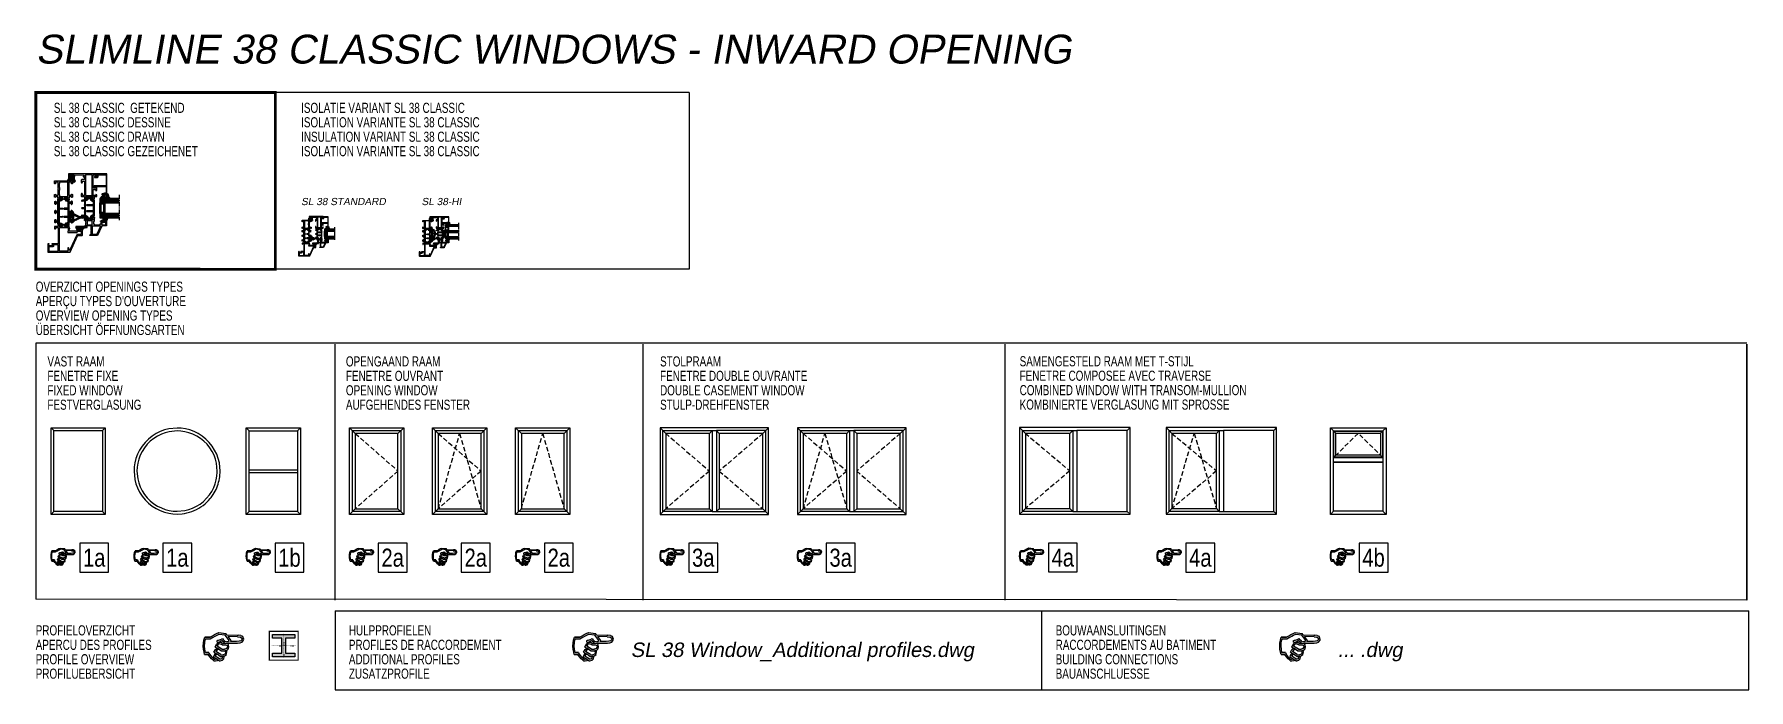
# Model space of a CAD drawing. Header units: millimetres. Extents: x -158 to 6343, y 4572 to 7765.
# Drawn here: x -157 to 4590, y 5949 to 7765 of the extents above; entities that cross this region are included whole.
import ezdxf
from ezdxf.enums import TextEntityAlignment as Align

# ---------------------------------------------------------------- set-up
doc = ezdxf.new("R2010")
doc.units = ezdxf.units.MM
doc.header["$LTSCALE"] = 0.2
for name, pattern in [('CENTER', [50.8, 31.75, -6.35, 6.35, -6.35]), ('DASHED2', [9.525, 6.35, -3.175]), ('DOTX2', [0.5, 0, -0.5])]:
    doc.linetypes.add(name, pattern=pattern)
doc.layers.add('AM_VIS', color=7, linetype='Continuous', lineweight=50)
for name, color, linetype in [('REYNAERS', 7, 'Continuous'), ('RI-FILLING', 7, 'Continuous'), ('RI-GASKET', 7, 'Continuous'), ('RI-HATCH-I', 4, 'Continuous'), ('RI-HATCH-P', 7, 'Continuous'), ('RI-HATCH-PI', 4, 'Continuous'), ('RI-LAYOUT', 7, 'Continuous'), ('RI-OTHERS', 7, 'CENTER'), ('RI-PROFILE', 7, 'Continuous'), ('RI-TEXT-GENERAL-DEU', 7, 'Continuous'), ('RI-TEXT-GENERAL-ENG', 7, 'Continuous'), ('RI-TEXT-GENERAL-FRA', 7, 'Continuous'), ('RI-TEXT-GENERAL-NL', 7, 'Continuous'), ('RI-TEXT-LIBRARY', 7, 'Continuous'), ('RI-TEXT-TECHN', 7, 'Continuous')]:
    doc.layers.add(name, color=color, linetype=linetype)
doc.styles.add('T5', font='arial.ttf', dxfattribs={"oblique": 10, "height": 3.5})
doc.styles.add('T6', font='arial.ttf', dxfattribs={"width": 0.8, "height": 3.5})
doc.styles.add('T8', font='arial.ttf', dxfattribs={"width": 0.7, "height": 3.5})

msp = doc.modelspace()

# ---------------------------------------------------------------- texts
at = {"layer": 'RI-TEXT-LIBRARY', "style": 'T5', "oblique": 10}
for s, height, p in [('SLIMLINE 38 CLASSIC WINDOWS - INWARD OPENING', 80, (-152.93, 7660.02)), ('SL 38 STANDARD', 20, (581.96, 7285.64)), ('SL 38-HI', 20, (915.56, 7285.64)), ('SL 38 Window_Additional profiles.dwg', 40, (1494.58, 6027.32)), ('... .dwg', 40, (3451.81, 6027.32))]:
    msp.add_text(s, height=height, dxfattribs=at).set_placement(p, align=Align.BOTTOM_LEFT)

# ---------------------------------------------------------------- blocks, each defined once
blk = doc.blocks.new('info-text-ARCH-1')
at = {"layer": 'RI-TEXT-GENERAL-DEU', "style": 'T8', "width": 0.7}
blk.add_attdef('DEU', (2.5, 1.19), '', height=1.75, dxfattribs=at)
at = {"layer": 'RI-TEXT-GENERAL-ENG', "style": 'T8', "width": 0.7}
blk.add_attdef('ENG', (2.5, 3.69), '', height=1.75, dxfattribs=at)
at = {"layer": 'RI-TEXT-GENERAL-FRA', "style": 'T8', "width": 0.7}
blk.add_attdef('FRA', (2.5, 6.19), '', height=1.75, dxfattribs=at)
at = {"layer": 'RI-TEXT-GENERAL-NL', "style": 'T8', "width": 0.7}
blk.add_attdef('NED', (2.5, 8.69), '', height=1.75, dxfattribs=at)
blk = doc.blocks.new('info-assembly-nr')
at = {"layer": 'RI-LAYOUT'}
blk.add_lwpolyline([(0, 0), (4, 0), (4, 4), (0, 4)], close=True, dxfattribs=at)
at = {"layer": 'RI-TEXT-TECHN', "style": 'T6', "width": 0.8}
blk.add_attdef('ASSEMBLY-NR', text='', height=2.5, dxfattribs=at).set_placement((2, 2), align=Align.MIDDLE_CENTER)
blk = doc.blocks.new('icon-see-page')
at = {"layer": 'RI-LAYOUT'}
h = blk.add_hatch(color=256, dxfattribs=at)
h.paths.add_polyline_path([(1.87, 2.59), (2.15, 2.23), (2.02, 2.13), (1.97, 2.13), (1.85, 2.17), (1.72, 2.29), (1.67, 2.35), (1.53, 2.26), (1.39, 2.22), (1.34, 2.22), (1.31, 2.22), (1.31, 2.1), (1.35, 2.09), (1.5, 2.12), (1.64, 2.19), (1.65, 2.2), (1.79, 2.08), (1.85, 2.04), (2.04, 2.01), (2.1, 2.03), (2.73, 2.04), (2.91, 2.05), (3.03, 2.1), (3.04, 2.11), (3.14, 2.25), (3.15, 2.31), (3.09, 2.49), (3.05, 2.53), (2.94, 2.57), (2.77, 2.59), (2.7, 2.59), (1.98, 2.61), (1.91, 2.71), (1.42, 2.77), (1.27, 2.71), (1.12, 2.63), (0.98, 2.55), (0.85, 2.47), (0.82, 2.45), (0.45, 2.45), (0.39, 2.25), (0.36, 2.04), (0.35, 1.84), (0.36, 1.63), (0.4, 1.42), (0.44, 1.26), (0.69, 1.26), (0.81, 1.09), (0.93, 0.95), (1.04, 0.85), (1.08, 0.82), (1.19, 0.81), (1.34, 0.83), (1.4, 0.86), (1.28, 0.94), (1.16, 0.92), (1.1, 0.93), (0.98, 1.05), (0.87, 1.19), (0.76, 1.35), (0.74, 1.4), (0.5, 1.4), (0.46, 1.61), (0.44, 1.82), (0.44, 1.85), (0.45, 2.06), (0.49, 2.27), (0.5, 2.32), (0.83, 2.32), (1.02, 2.43), (1.18, 2.52), (1.31, 2.59), (1.41, 2.64), (1.43, 2.64)])
h.paths.add_polyline_path([(2.07, 2.49), (2.72, 2.47), (2.92, 2.45), (3.03, 2.39), (3.06, 2.31), (2.95, 2.2), (2.83, 2.17), (2.66, 2.16), (2.63, 2.16), (2.23, 2.16), (2.27, 2.22)], flags=16)
h.paths.add_polyline_path([(1.5, 2.11), (1.38, 2.07), (1.27, 1.96), (1.18, 1.77), (1.3, 1.7), (1.43, 1.62), (1.61, 1.51), (1.87, 1.51), (1.97, 1.53), (2.08, 1.62), (2.12, 1.79), (2.1, 1.92), (2.04, 2.01), (1.85, 2.04), (1.69, 2.04), (1.59, 2.09)], flags=17)
h.paths.add_polyline_path([(1.58, 1.97), (1.66, 1.91), (1.89, 1.91), (2, 1.88), (2.03, 1.79), (1.98, 1.67), (1.84, 1.63), (1.82, 1.63), (1.64, 1.63), (1.3, 1.82), (1.41, 1.96), (1.5, 1.99)], flags=16)
h.paths.add_polyline_path([(1.32, 1.58), (1.43, 1.62), (1.3, 1.7), (1.19, 1.6), (1.09, 1.42), (1.09, 1.41), (1.2, 1.34), (1.3, 1.28), (1.53, 1.12), (1.79, 1.12), (1.93, 1.2), (1.94, 1.22), (1.99, 1.41), (1.97, 1.53), (1.87, 1.51), (1.9, 1.4), (1.85, 1.28), (1.72, 1.24), (1.56, 1.25), (1.22, 1.46)], flags=17)
h.paths.add_polyline_path([(1.29, 1.27), (1.3, 1.28), (1.2, 1.34), (1.1, 1.18), (1.06, 1.07), (1.28, 0.94), (1.4, 0.86), (1.46, 0.82), (1.53, 0.81), (1.68, 0.85), (1.77, 0.96), (1.79, 1.08), (1.79, 1.12), (1.7, 1.12), (1.65, 0.97), (1.54, 0.94), (1.47, 0.94), (1.18, 1.13)], flags=17)
at = {"color": 6}
for p, q in [((0.39, 2.25), (0.45, 2.45)), ((0.45, 2.45), (0.45, 2.45)), ((0.45, 2.45), (0.82, 2.45)), ((0.82, 2.45), (0.45, 2.45)), ((0.82, 2.45), (0.45, 2.45)), ((0.85, 2.47), (0.82, 2.45)), ((1.02, 2.43), (0.83, 2.32)), ((0.85, 2.47), (0.98, 2.55)), ((0.98, 2.55), (1.12, 2.63)), ((1.02, 2.43), (1.18, 2.52)), ((1.12, 2.63), (1.27, 2.71)), ((1.18, 2.52), (1.31, 2.59)), ((1.27, 2.71), (1.42, 2.77)), ((1.31, 2.59), (1.41, 2.64)), ((1.43, 2.64), (1.41, 2.64)), ((1.42, 2.77), (1.91, 2.71)), ((1.87, 2.59), (1.43, 2.64)), ((2.15, 2.23), (1.87, 2.59)), ((1.98, 2.61), (1.91, 2.71)), ((1.98, 2.61), (2.7, 2.59)), ((2.27, 2.22), (2.07, 2.49)), ((2.72, 2.47), (2.07, 2.49)), ((2.7, 2.59), (2.77, 2.59)), ((2.72, 2.47), (2.92, 2.45)), ((2.94, 2.57), (2.77, 2.59)), ((2.92, 2.45), (3.03, 2.39)), ((2.94, 2.57), (3.05, 2.53)), ((3.06, 2.31), (3.03, 2.39)), ((3.09, 2.49), (3.05, 2.53)), ((3.15, 2.31), (3.09, 2.49)), ((0.35, 1.84), (0.36, 2.04)), ((0.36, 1.63), (0.35, 1.84)), ((0.36, 2.04), (0.39, 2.25)), ((0.4, 1.42), (0.36, 1.63)), ((0.44, 1.26), (0.4, 1.42)), ((0.44, 1.85), (0.45, 2.06)), ((0.44, 1.82), (0.44, 1.85)), ((0.46, 1.61), (0.44, 1.82)), ((0.44, 1.26), (0.69, 1.26)), ((0.45, 2.06), (0.49, 2.27)), ((0.5, 1.4), (0.46, 1.61)), ((0.5, 2.32), (0.49, 2.27)), ((0.83, 2.32), (0.5, 2.32)), ((0.74, 1.4), (0.5, 1.4)), ((0.5, 1.4), (0.74, 1.4)), ((0.5, 1.4), (0.74, 1.4)), ((0.81, 1.09), (0.69, 1.26)), ((0.74, 1.4), (0.76, 1.35)), ((0.74, 1.4), (0.74, 1.4)), ((0.87, 1.19), (0.76, 1.35)), ((1.09, 1.42), (1.19, 1.6)), ((1.09, 1.42), (1.09, 1.41)), ((1.09, 1.41), (1.2, 1.34)), ((1.1, 1.18), (1.2, 1.34)), ((1.18, 1.77), (1.27, 1.96)), ((1.18, 1.77), (1.3, 1.7)), ((1.18, 1.13), (1.29, 1.27)), ((1.19, 1.6), (1.3, 1.7)), ((1.2, 1.34), (1.3, 1.28)), ((1.2, 1.34), (1.3, 1.28)), ((1.32, 1.58), (1.22, 1.46)), ((1.56, 1.25), (1.22, 1.46)), ((1.27, 1.96), (1.38, 2.07)), ((1.3, 1.28), (1.29, 1.27)), ((1.3, 1.82), (1.41, 1.96)), ((1.64, 1.63), (1.3, 1.82)), ((1.43, 1.62), (1.3, 1.7)), ((1.3, 1.7), (1.43, 1.62)), ((1.53, 1.12), (1.3, 1.28)), ((1.31, 2.22), (1.34, 2.22)), ((1.31, 2.1), (1.31, 2.22)), ((1.31, 2.1), (1.35, 2.09)), ((1.32, 1.58), (1.43, 1.62)), ((1.39, 2.22), (1.34, 2.22)), ((1.35, 2.09), (1.5, 2.12)), ((1.38, 2.07), (1.5, 2.11)), ((1.53, 2.26), (1.39, 2.22)), ((1.5, 1.99), (1.41, 1.96)), ((1.43, 1.62), (1.61, 1.51)), ((1.64, 2.19), (1.5, 2.12)), ((1.5, 2.11), (1.59, 2.09)), ((1.5, 1.99), (1.58, 1.97)), ((1.53, 2.26), (1.67, 2.35)), ((1.56, 1.25), (1.72, 1.24)), ((1.66, 1.91), (1.58, 1.97)), ((1.69, 2.04), (1.59, 2.09)), ((1.61, 1.51), (1.87, 1.51)), ((1.65, 2.2), (1.64, 2.19)), ((1.64, 1.63), (1.82, 1.63)), ((1.79, 2.08), (1.65, 2.2)), ((1.66, 1.91), (1.89, 1.91)), ((1.67, 2.35), (1.72, 2.29)), ((1.69, 2.04), (1.85, 2.04)), ((1.85, 2.17), (1.72, 2.29)), ((1.85, 1.28), (1.72, 1.24)), ((1.85, 2.04), (1.79, 2.08)), ((1.93, 1.2), (1.79, 1.12)), ((1.84, 1.63), (1.82, 1.63)), ((1.98, 1.67), (1.84, 1.63)), ((1.85, 2.17), (1.97, 2.13)), ((1.85, 2.04), (2.04, 2.01)), ((1.9, 1.4), (1.85, 1.28)), ((1.97, 1.53), (1.87, 1.51)), ((1.97, 1.53), (1.87, 1.51)), ((1.9, 1.4), (1.87, 1.51)), ((1.89, 1.91), (2, 1.88)), ((1.94, 1.22), (1.93, 1.2)), ((1.94, 1.22), (1.99, 1.41)), ((2.02, 2.13), (1.97, 2.13)), ((1.97, 1.53), (2.08, 1.62)), ((1.99, 1.41), (1.97, 1.53)), ((1.98, 1.67), (2.03, 1.79)), ((2, 1.88), (2.03, 1.79)), ((2.02, 2.13), (2.15, 2.23)), ((2.1, 2.03), (2.04, 2.01)), ((2.1, 1.92), (2.04, 2.01)), ((2.08, 1.62), (2.12, 1.79)), ((2.1, 2.03), (2.73, 2.04)), ((2.12, 1.79), (2.1, 1.92)), ((2.27, 2.22), (2.23, 2.16)), ((2.63, 2.16), (2.23, 2.16)), ((2.66, 2.16), (2.63, 2.16)), ((2.83, 2.17), (2.66, 2.16)), ((2.73, 2.04), (2.91, 2.05)), ((2.95, 2.2), (2.83, 2.17)), ((2.91, 2.05), (3.03, 2.1)), ((2.95, 2.2), (3.06, 2.31)), ((3.04, 2.11), (3.03, 2.1)), ((3.04, 2.11), (3.14, 2.25)), ((3.14, 2.25), (3.15, 2.31)), ((0.93, 0.95), (0.81, 1.09)), ((0.98, 1.05), (0.87, 1.19)), ((1.04, 0.85), (0.93, 0.95)), ((1.1, 0.93), (0.98, 1.05)), ((1.08, 0.82), (1.04, 0.85)), ((1.06, 1.07), (1.1, 1.18)), ((1.06, 1.07), (1.28, 0.94)), ((1.08, 0.82), (1.19, 0.81)), ((1.1, 0.93), (1.16, 0.92)), ((1.16, 0.92), (1.28, 0.94)), ((1.47, 0.94), (1.18, 1.13)), ((1.19, 0.81), (1.34, 0.83)), ((1.28, 0.94), (1.4, 0.86)), ((1.34, 0.83), (1.4, 0.86)), ((1.46, 0.82), (1.4, 0.86)), ((1.46, 0.82), (1.53, 0.81)), ((1.47, 0.94), (1.54, 0.94)), ((1.79, 1.12), (1.53, 1.12)), ((1.53, 1.12), (1.7, 1.12)), ((1.79, 1.12), (1.53, 1.12)), ((1.53, 0.81), (1.68, 0.85)), ((1.54, 0.94), (1.65, 0.97)), ((1.65, 0.97), (1.7, 1.12)), ((1.68, 0.85), (1.77, 0.96)), ((1.7, 1.12), (1.79, 1.12)), ((1.79, 1.12), (1.7, 1.12)), ((1.77, 0.96), (1.79, 1.08)), ((1.79, 1.08), (1.79, 1.12))]:
    blk.add_line(p, q, dxfattribs=at)
blk = doc.blocks.new('A$C673212E8')
at = {"layer": 'RI-LAYOUT', "linetype": 'ByBlock'}
blk.add_hatch(color=9, dxfattribs=at).paths.add_polyline_path([(0.95, 6.35), (6.35, 6.35), (6.35, 5.45), (4.1, 5.45), (4.1, 1.85), (6.35, 1.85), (6.35, 0.95), (0.95, 0.95), (0.95, 1.85), (3.2, 1.85), (3.2, 5.45), (0.95, 5.45)])
at = {"layer": 'RI-LAYOUT', "linetype": 'DOTX2'}
for p, q in [((3.65, 6.57), (3.65, 0.72)), ((0.72, 3.65), (6.57, 3.65))]:
    blk.add_line(p, q, dxfattribs=at)
at = {"layer": 'RI-LAYOUT', "color": 9, "const_width": 0.3}
blk.add_lwpolyline([(7.15, 0.15), (0.15, 0.15), (0.15, 7.15), (7.15, 7.15)], close=True, dxfattribs=at)
at = {"layer": 'RI-LAYOUT'}
blk.add_lwpolyline([(0.95, 6.35), (6.35, 6.35), (6.35, 5.45), (4.1, 5.45), (4.1, 1.85), (6.35, 1.85), (6.35, 0.95), (0.95, 0.95), (0.95, 1.85), (3.2, 1.85), (3.2, 5.45), (0.95, 5.45)], close=True, dxfattribs=at)
blk = doc.blocks.new('A$C24D048A7')
blk.add_blockref('A$C673212E8', (0, 0))
blk = doc.blocks.new('0809125v2')
at = {"layer": 'RI-HATCH-I'}
h = blk.add_hatch(dxfattribs=at)
h.set_pattern_fill('_USER', color=256, scale=1.5, angle=45, style=0, pattern_type=0)
h.set_pattern_definition([(45, (-188.5701, -265.9912), (-1.06066, 1.06066), [])])
edge = h.paths.add_edge_path(flags=0)
edge.add_arc((-3.3, -1.5), 6.99, 13.1276, 14.8832)
edge.add_arc((-1.3, -1), 4.91, 14.767, 27.3274)
edge.add_arc((2.7, 1.1), 0.499, 27.6932, 47.7216)
edge.add_arc((2.7, 1.1), 0.501, 47.7216, 67.9162)
edge.add_line((2.9, 1.5), (2.2, 1.8))
edge.add_arc((2.1, 1.6), 0.2, 68.3278, 96.1665)
edge.add_arc((2.1, 1.6), 0.201, 96.1386, 123.8418)
edge.add_arc((2.1, 1.6), 0.199, 123.5336, 151.7944)
edge.add_arc((2.1, 1.6), 0.199, 151.8263, 180.024)
edge.add_line((1.9, 1.6), (1.9, 1.1))
edge.add_line((1.9, 1.1), (1.9, 0.2))
edge.add_ellipse((1.7, 0.2), major_axis=(-0.2, 0), ratio=1, start_angle=134.9996, end_angle=179.9991, ccw=False)
edge.add_ellipse((1.7, 0.2), major_axis=(-0.2, 0), ratio=1, start_angle=90.0009, end_angle=135.0004, ccw=False)
edge.add_line((1.7, 0), (-0.8, 0))
edge.add_ellipse((-0.8, 0.2), major_axis=(0, 0.15), ratio=1, start_angle=110.994, end_angle=180, ccw=False)
edge.add_line((-0.9, 0.1), (-1.1, 0.6))
edge.add_arc((-1.3, 0.6), 0.2, 20.994, 134.1807)
edge.add_line((-1.5, 0.7), (-5.2, -2.2))
edge.add_line((-5.2, -2.2), (-6.5, -3.3))
edge.add_arc((-6, -4), 0.835, 129.9845, 271.5754)
edge.add_line((-6, -4.8), (-3.6, -4.8))
edge.add_arc((-3.6, -4.4), 0.4, 271.5832, 442.0339)
edge.add_line((-3.6, -4), (-5.2, -3.7))
edge.add_arc((-4.7, 6.6), 10.3, 267.4921, 286.7525)
edge.add_ellipse((-1.6, -4.9), major_axis=(-1.58, 0), ratio=1, start_angle=230.5735, end_angle=274.692, ccw=False)
edge.add_line((-0.6, -3.7), (0.8, -4.3))
edge.add_arc((4, 2.1), 7.11, 243.7649, 255.4101)
edge.add_line((2.2, -4.8), (4.6, -4.8))
edge.add_arc((4.6, -4.1), 0.7, 270.0141, 393.2773)
edge.add_ellipse((7.5, -0.7), major_axis=(0, 3.76), ratio=1, start_angle=104.0514, end_angle=142.2209, ccw=False)
edge.add_arc((-60.5, -10.6), 64.9, 7.909, 9.4568)
edge = h.paths.add_edge_path(flags=0)
edge.add_line((0.3, -2.3), (1.6, -2.1))
edge.add_ellipse((1.7, -2.6), major_axis=(-0.502, 0), ratio=1, start_angle=224.7201, end_angle=277.7688, ccw=False)
edge.add_line((2, -2.3), (3, -3.4))
edge.add_arc((5.2, -0.9), 3.31, 228.6138, 246.3421)
edge.add_ellipse((3.8, -4), major_axis=(0, 0.1), ratio=1, start_angle=180, end_angle=336.3421, ccw=False)
edge.add_line((3.8, -4.1), (2.6, -4.1))
edge.add_ellipse((3.5, 1), major_axis=(-5.16, 0), ratio=1, start_angle=73.6833, end_angle=80.9158, ccw=False)
edge.add_line((2, -4), (0.1, -3.1))
edge.add_ellipse((0.4, -2.8), major_axis=(-0.454, 0), ratio=1, start_angle=-77.0454, end_angle=45.926, ccw=False)
at = {"layer": 'AM_VIS', "color": 251}
for p, q in [((-1.5, -3.3), (-1.8, -3.3)), ((1.7, -2.1), (1.6, -2.1))]:
    blk.add_line(p, q, dxfattribs=at)
at = {"layer": 'RI-GASKET'}
for points in [[(1.9, 0.2), (1.9, 1.1), (1.9, 1.6, -0.12366), (1.9, 1.7, -0.12394), (2, 1.8, -0.12147), (2.1, 1.8, -0.12207), (2.2, 1.8), (2.9, 1.5, -0.088344), (3, 1.4, -0.087614), (3.1, 1.3, -0.05486), (3.5, 0.3, -0.00766), (3.5, 0.1, -0.006754), (3.8, -1.7, 0.168103), (5.2, -3.7, -0.596494), (4.6, -4.8), (2.2, -4.8, -0.050855), (0.8, -4.3), (-0.6, -3.7, 0.194917), (-1.8, -3.3, -0.084238), (-5.2, -3.7), (-3.6, -4, -0.919956), (-3.6, -4.8), (-6, -4.8, -0.710603), (-6.5, -3.3), (-5.2, -2.2), (-1.5, 0.7, -0.538369), (-1.1, 0.6), (-0.9, 0.1, 0.310537), (-0.8, 0), (1.7, 0, 0.19891), (1.8, 0.1, 0.19891)], [(2, -2.3), (3, -3.4, 0.077509), (3.8, -3.9, -0.812259), (3.8, -4.1), (2.6, -4.1, -0.031568), (2, -4), (0.1, -3.1, -0.594769), (0.3, -2.3), (1.6, -2.1, -0.235693)]]:
    blk.add_lwpolyline(points, format="xyb", close=True, dxfattribs=at)
blk = doc.blocks.new('1808204v4')
at = {"layer": 'RI-HATCH-I'}
h = blk.add_hatch(dxfattribs=at)
h.set_pattern_fill('_USER', color=256, scale=1.5, angle=45, pattern_type=0)
h.set_pattern_definition([(45, (5e-12, -0.0402), (-1.06066, 1.06066), [])])
h.paths.add_polyline_path([(1.9, 4.6, -0.087704), (1.9, 4.5, 0.177793), (2, 4.3, 0.014426), (2.1, 4.2, -0.117211), (2.2, 4.2, -0.391209), (2.2, 4.1, -0.149412), (2, 4.1, -0.133911), (1.9, 4.1), (1.8, 4.2, 0.16407), (1.6, 4.2), (-0.3, 4.2, 0.207909), (-2, 3.5, -0.176327), (-2.3, 3.4), (-2.7, 3.4, 0.414214), (-2.9, 3.2), (-2.9, 2.8, 0.414214), (-2.7, 2.6), (-2.1, 2.6, -0.414214), (-2, 2.5), (-2, 1.3, -0.414214), (-2.1, 1.2), (-2.3, 1.2, 0.63707), (-2.4, 0.9), (-1.7, 0.1, 0.221695), (-1.5, 0), (1.5, 0, 0.221695), (1.7, 0.1), (2.4, 0.9, 0.63707), (2.3, 1.2), (2, 1.2, -0.414214), (1.9, 1.3), (1.9, 2.5, -0.414214), (2, 2.6), (3.8, 2.6, 0.251998), (4.1, 2.8, -0.009783), (4.4, 3.5, -0.012498), (4.9, 4.6, 0.087136), (5.3, 6, -0.039888), (5.3, 6.3, 0.155596), (5.3, 6.5, 0.255227), (5.2, 6.6), (5, 6.6, 0.220126), (4.8, 6.5, -0.059282), (4.7, 6.3, -0.194696), (4.5, 6.2, -0.119377), (4.2, 6.2, -0.054192), (3.9, 6.3, 0.022832), (3.7, 6.5, 0.086161), (3.5, 6.6, 0.034247), (3.2, 6.6), (1.2, 6.6, 0.016757), (0.5, 6.5, 0.028883), (-0.3, 6.4, 0.192219), (-0.9, 5.9, 0.222141), (-0.9, 5.1, 0.805421), (-0.3, 5.2), (-0.3, 5.4, -0.362875), (0, 5.7, -0.049392), (1.1, 5.9, -0.098515), (1.2, 5.8, -0.196247), (1.3, 5.7, -0.002495), (1.4, 5.5, -0.035566)])
h.paths.add_polyline_path([(2.1, 5.7, -0.097728), (2.1, 5.8, -0.220538), (2.1, 5.9, -0.359626), (2.3, 5.9, 0.122514), (2.3, 5.9, -0.011046), (3.2, 5.9, -0.011443), (3.6, 5.9, -0.120776), (3.9, 5.8, -0.051025), (4.1, 5.6, 0.089507), (4.2, 5.6, -0.170147), (4.3, 5.5), (4.3, 5.5, -0.330052), (4.3, 5.4, -0.248624), (4.2, 5.3, 0.008797), (3.7, 5.1, 0.22449), (3.5, 4.8, 0.23209), (3.6, 4.5, -0.256002), (3.7, 4.2, -0.265239), (3.5, 4, -0.042169), (3.3, 4), (2.4, 3.7, 0.104695), (2.5, 3.8, 0.104289), (2.7, 4, 0.145726), (2.6, 4.6, 0.062608)], flags=16)
h.paths.add_polyline_path([(1.1, 2.4), (1.1, 0.9, -0.414214), (0.9, 0.7), (-1, 0.7, -0.414214), (-1.2, 0.9), (-1.2, 2.4, -0.414214), (-1, 2.6), (0.9, 2.6, -0.414214)], flags=16)
at = {"layer": 'RI-GASKET'}
for points in [[(-2.4, 0.9, -0.63707), (-2.3, 1.2), (-2.1, 1.2, 0.414214), (-2, 1.3), (-2, 2.5, 0.414214), (-2.1, 2.6), (-2.7, 2.6, -0.414214), (-2.9, 2.8), (-2.9, 3.2, -0.414214), (-2.7, 3.4), (-2.3, 3.4, 0.176327), (-2, 3.5, -0.207909), (-0.3, 4.2), (1.6, 4.2, -0.16407), (1.8, 4.2), (1.9, 4.1, 0.133911), (2, 4.1, 0.149412), (2.2, 4.1, 0.302776), (2.2, 4.2, 0.156156), (2.1, 4.2, -0.014426), (2, 4.3, -0.177793), (1.9, 4.5, 0.087704), (1.9, 4.6, 0.035566), (1.4, 5.5, 0.0025), (1.3, 5.7, 0.195686), (1.2, 5.8, 0.082311), (1.1, 5.9, 0.050141), (0, 5.7, 0.349731), (-0.3, 5.4), (-0.3, 5.2, -0.805421), (-0.9, 5.1, -0.222141), (-0.9, 5.9, -0.192219), (-0.3, 6.4, -0.028883), (0.5, 6.5, -0.016757), (1.2, 6.6), (3.2, 6.6, -0.034247), (3.5, 6.6, -0.086161), (3.7, 6.5, -0.022832), (3.9, 6.3, 0.054192), (4.2, 6.2, 0.119377), (4.5, 6.2, 0.194696), (4.7, 6.3, 0.059282), (4.8, 6.5, -0.220126), (5, 6.6), (5.2, 6.6, -0.255227), (5.3, 6.5, -0.155596), (5.3, 6.3, 0.039888), (5.3, 6, -0.087136), (4.9, 4.6, 0.012498), (4.4, 3.5, 0.009783), (4.1, 2.8, -0.251998), (3.8, 2.6), (2, 2.6, 0.414214), (1.9, 2.5), (1.9, 1.3, 0.414214), (2, 1.2), (2.3, 1.2, -0.63707), (2.4, 0.9), (1.7, 0.1, -0.221695), (1.5, 0), (-1.5, 0, -0.221695), (-1.7, 0.1)], [(0.9, 2.6), (-1, 2.6, 0.414214), (-1.2, 2.4), (-1.2, 0.9, 0.414214), (-1, 0.7), (0.9, 0.7, 0.414214), (1.1, 0.9), (1.1, 2.4, 0.414214)]]:
    blk.add_lwpolyline(points, format="xyb", close=True, dxfattribs=at)
blk.add_lwpolyline([(2.4, 3.7, 0.127497), (2.5, 3.8, 0.104289), (2.7, 4, 0.145726), (2.6, 4.6, 0.06315), (2.1, 5.8, -0.098233), (2.1, 5.8, -0.185097), (2.1, 5.9, -0.353394), (2.3, 5.9, 0.131219), (2.3, 5.9, -0.011046), (3.2, 5.9, -0.011443), (3.6, 5.9, -0.120776), (3.9, 5.8, -0.051025), (4.1, 5.6, 0.099426), (4.2, 5.6, -0.155917), (4.3, 5.5), (4.3, 5.5, -0.330052), (4.3, 5.4, -0.248624), (4.2, 5.3, 0.008797), (3.7, 5.1, 0.22449), (3.5, 4.8, 0.253728), (3.6, 4.5, -0.231161), (3.7, 4.2, -0.265239), (3.5, 4, -0.042169), (3.3, 4), (1.3, 3.4, -0.065543), (1.1, 3.4), (-0.8, 3.4, -0.363579), (-1, 3.6, -0.418693), (-1, 3.6, -0.075244), (-0.8, 3.6, -0.052208), (-0.7, 3.6, 0.123461), (-0.5, 3.5, 0.059734), (-0.4, 3.5, -0.062315), (-0.2, 3.5), (1.6, 3.5, 0.074218), (1.9, 3.6)], format="xyb", dxfattribs=at)
blk.add_point((4, 2.6), dxfattribs=at)
blk = doc.blocks.new('0000773L')
at = {"layer": 'RI-HATCH-PI'}
h = blk.add_hatch(dxfattribs=at)
h.set_pattern_fill('_U', color=256, scale=1.5, angle=45, style=0, double=1, pattern_type=0)
h.set_pattern_definition([(45, (-101.2278, -306.572), (-1.06066, 1.06066), []), (135, (-101.2278, -306.572), (-1.06066, -1.06066), [])])
edge = h.paths.add_edge_path()
edge.add_line((-4.5, 23.6), (-4.5, 20))
edge.add_line((-4.5, 20), (-4.5, 14.4))
edge.add_arc((-4, 14.4), 0.5, 179.9999, 269.9999)
edge.add_line((-4, 13.9), (0.5, 13.9))
edge.add_arc((0.5, 13.4), 0.5, -0.0001, 89.9999, ccw=False)
edge.add_arc((0.5, 13.4), 0.5, 269.9999, 359.9999, ccw=False)
edge.add_line((0.5, 12.9), (-4, 12.9))
edge.add_arc((-4, 12.4), 0.5, 89.9985, 179.9985)
edge.add_line((-4.5, 12.4), (-4.5, 6))
edge.add_arc((-3.3, 6), 1.2, 179.9985, 257.5001)
edge.add_line((-3.6, 4.9), (-1.3, 4.4))
edge.add_arc((-1.5, 3.9), 0.5, 0.0221, 77.5001, ccw=False)
edge.add_line((-1, 3.9), (-1, 2.4))
edge.add_arc((-0.7, 2.4), 0.3, 180.0001, 210.0001)
edge.add_line((-0.9, 2.2), (0, 0.7))
edge.add_arc((-0.2, 0.6), 0.2, 0.0001, 30.0001, ccw=False)
edge.add_line((0, 0.6), (0, 0.4))
edge.add_arc((-0.4, 0.4), 0.4, -89.9999, 0.0001, ccw=False)
edge.add_line((-0.4, 0), (-1, 0))
edge.add_arc((-1, 0.2), 0.2, 259.7779, 270.0001, ccw=False)
edge.add_arc((-2.1, -6), 6.1, 79.7779, 82.5937)
edge.add_arc((-1.3, 0.3), 0.3, 180.0001, 262.5937, ccw=False)
edge.add_line((-1.6, 0.3), (-1.6, 0.5))
edge.add_arc((-2.1, 0.7), 0.6, 331.0451, 568.9551)
edge.add_line((-2.6, 0.5), (-2.6, 0.3))
edge.add_arc((-2.9, 0.3), 0.3, -82.5935, 0.0001, ccw=False)
edge.add_arc((-2.1, -6), 6.1, 97.4065, 100.2223)
edge.add_arc((-3.2, 0.2), 0.2, 270.0001, 280.2223, ccw=False)
edge.add_line((-3.2, 0), (-3.8, 0))
edge.add_arc((-3.8, 0.4), 0.4, 180.0001, 270.0001, ccw=False)
edge.add_line((-4.2, 0.4), (-4.2, 0.6))
edge.add_arc((-4, 0.6), 0.2, 150.0001, 180.0001, ccw=False)
edge.add_line((-4.2, 0.7), (-3.3, 2.2))
edge.add_arc((-3.6, 2.4), 0.3, 330.0001, 360.0001)
edge.add_line((-3.3, 2.4), (-3.3, 2.5))
edge.add_arc((-3.6, 2.5), 0.3, 0.1146, 77.5001)
edge.add_line((-3.5, 2.8), (-5.9, 3.3))
edge.add_arc((-5.8, 3.8), 0.5, 180.0001, 257.5001, ccw=False)
edge.add_line((-6.3, 3.8), (-6.3, 5.9))
edge.add_arc((-6.7, 5.9), 0.5, 359.9739, 449.9739)
edge.add_line((-6.8, 6.4), (-9, 6.4))
edge.add_arc((-9, 6.2), 0.2, 90.0001, 180.0001)
edge.add_line((-9.2, 6.2), (-9.2, 5))
edge.add_arc((-9.4, 5), 0.2, -119.9999, 0.0001, ccw=False)
edge.add_line((-9.5, 4.8), (-10.5, 5.4))
edge.add_arc((-10.2, 5.8), 0.5, 180.0001, 240.0001, ccw=False)
edge.add_line((-10.7, 5.8), (-10.7, 8.5))
edge.add_arc((-10.2, 8.5), 0.5, 120.0001, 180.0001, ccw=False)
edge.add_line((-10.5, 8.9), (-9.5, 9.5))
edge.add_arc((-9.4, 9.3), 0.2, 0.0001, 120.0001, ccw=False)
edge.add_line((-9.2, 9.3), (-9.2, 8.1))
edge.add_arc((-9, 8.1), 0.2, 180.0001, 270.0001)
edge.add_line((-9, 7.9), (-6.8, 7.9))
edge.add_arc((-6.7, 8.4), 0.5, 270.0001, 360.0001)
edge.add_line((-6.3, 8.4), (-6.3, 18.8))
edge.add_arc((-6.7, 18.8), 0.5, 0.0001, 90.0001)
edge.add_line((-6.8, 19.3), (-9, 19.3))
edge.add_arc((-9, 19.1), 0.2, 90.0001, 180.0001)
edge.add_line((-9.2, 19.1), (-9.2, 17.9))
edge.add_arc((-9.4, 17.9), 0.2, -119.9999, 0.0001, ccw=False)
edge.add_line((-9.5, 17.7), (-10.5, 18.2))
edge.add_arc((-10.2, 18.7), 0.5, 180.0001, 240.0001, ccw=False)
edge.add_line((-10.7, 18.7), (-10.7, 20))
edge.add_line((-10.7, 20), (-10.7, 21.3))
edge.add_arc((-10.2, 21.3), 0.5, 119.9999, 179.9999, ccw=False)
edge.add_line((-10.5, 21.8), (-9.5, 22.3))
edge.add_arc((-9.4, 22.2), 0.2, -0.0001, 119.9999, ccw=False)
edge.add_line((-9.2, 22.2), (-9.2, 21))
edge.add_arc((-9, 21), 0.2, 179.9999, 269.9999)
edge.add_line((-9, 20.8), (-6.8, 20.8))
edge.add_arc((-6.7, 21.3), 0.5, 269.9999, 359.9999)
edge.add_line((-6.3, 21.3), (-6.3, 31.6))
edge.add_arc((-6.7, 31.6), 0.5, 359.9999, 449.9999)
edge.add_line((-6.8, 32.1), (-9, 32.1))
edge.add_arc((-9, 31.9), 0.2, 89.9999, 179.9999)
edge.add_line((-9.2, 31.9), (-9.2, 30.7))
edge.add_arc((-9.4, 30.7), 0.2, 239.9999, 359.9999, ccw=False)
edge.add_line((-9.5, 30.5), (-10.5, 31.1))
edge.add_arc((-10.2, 31.5), 0.5, 179.9999, 239.9999, ccw=False)
edge.add_line((-10.7, 31.5), (-10.7, 34.2))
edge.add_arc((-10.2, 34.2), 0.5, 119.9999, 179.9999, ccw=False)
edge.add_line((-10.5, 34.6), (-9.5, 35.2))
edge.add_arc((-9.4, 35), 0.2, -0.0001, 119.9999, ccw=False)
edge.add_line((-9.2, 35), (-9.2, 33.8))
edge.add_arc((-9, 33.8), 0.2, 179.9999, 269.9999)
edge.add_line((-9, 33.6), (-6.8, 33.6))
edge.add_arc((-6.8, 34.1), 0.5, 269.9999, 359.9999)
edge.add_line((-6.3, 34.1), (-6.3, 36.2))
edge.add_arc((-5.8, 36.2), 0.5, 102.4999, 179.9999, ccw=False)
edge.add_line((-5.9, 36.7), (-3.5, 37.2))
edge.add_arc((-3.6, 37.5), 0.3, 282.4999, 359.8854)
edge.add_line((-3.3, 37.5), (-3.3, 37.6))
edge.add_arc((-3.6, 37.6), 0.3, 359.9999, 389.9999)
edge.add_line((-3.3, 37.8), (-4.2, 39.3))
edge.add_arc((-4, 39.4), 0.2, 179.9999, 209.9999, ccw=False)
edge.add_line((-4.2, 39.4), (-4.2, 39.6))
edge.add_arc((-3.8, 39.6), 0.4, 89.9999, 179.9999, ccw=False)
edge.add_line((-3.8, 40), (-3.2, 40))
edge.add_arc((-3.2, 39.8), 0.2, 79.7777, 89.9999, ccw=False)
edge.add_arc((-2.1, 46), 6.1, 259.7777, 262.5935)
edge.add_arc((-2.9, 39.7), 0.3, -0.0001, 82.5935, ccw=False)
edge.add_line((-2.6, 39.7), (-2.6, 39.5))
edge.add_arc((-2.1, 39.3), 0.6, 151.0449, 388.9549)
edge.add_line((-1.6, 39.5), (-1.6, 39.7))
edge.add_arc((-1.3, 39.7), 0.3, 97.4063, 179.9999, ccw=False)
edge.add_arc((-2.1, 46), 6.1, 277.4063, 280.2221)
edge.add_arc((-1, 39.8), 0.2, 89.9999, 100.2221, ccw=False)
edge.add_line((-1, 40), (-0.4, 40))
edge.add_arc((-0.4, 39.6), 0.4, -0.0001, 89.9999, ccw=False)
edge.add_line((0, 39.6), (0, 39.4))
edge.add_arc((-0.2, 39.4), 0.2, 329.9999, 359.9999, ccw=False)
edge.add_line((0, 39.3), (-0.9, 37.8))
edge.add_arc((-0.7, 37.6), 0.3, 149.9999, 179.9999)
edge.add_line((-1, 37.6), (-1, 36.1))
edge.add_arc((-1.5, 36.1), 0.5, 282.4999, 359.982, ccw=False)
edge.add_line((-1.3, 35.6), (-3.6, 35.1))
edge.add_arc((-3.3, 34), 1.2, 102.4999, 180.001)
edge.add_line((-4.5, 34), (-4.5, 25.6))
edge.add_arc((-4, 25.6), 0.5, 180.001, 270.001)
edge.add_line((-4, 25.1), (0.5, 25.1))
edge.add_arc((0.5, 24.6), 0.5, -0.0001, 89.9999, ccw=False)
edge.add_arc((0.5, 24.6), 0.5, 269.9999, 359.9999, ccw=False)
edge.add_line((0.5, 24.1), (-4, 24.1))
edge.add_arc((-4, 23.6), 0.5, 89.9999, 179.9999)
at = {"layer": 'RI-PROFILE', "transparency": 33554687}
blk.add_lwpolyline([(-4.5, 23.6), (-4.5, 20), (-4.5, 14.4, 0.414214), (-4, 13.9), (0.5, 13.9, -0.414214), (1, 13.4, -0.414214), (0.5, 12.9), (-4, 12.9, 0.414214), (-4.5, 12.4), (-4.5, 6, 0.351673), (-3.6, 4.9), (-1.3, 4.4, -0.351557), (-1, 3.9), (-1, 2.4, 0.131652), (-0.9, 2.2), (0, 0.7, -0.131652), (0, 0.6), (0, 0.4, -0.414214), (-0.4, 0), (-1, 0, -0.044632), (-1, 0, 0.012287), (-1.3, 0, -0.37684), (-1.6, 0.3), (-1.6, 0.5, 1.69614), (-2.6, 0.5), (-2.6, 0.3, -0.37684), (-2.9, 0, 0.012287), (-3.2, 0, -0.044632), (-3.2, 0), (-3.8, 0, -0.414214), (-4.2, 0.4), (-4.2, 0.6, -0.131652), (-4.2, 0.7), (-3.3, 2.2, 0.131652), (-3.3, 2.4), (-3.3, 2.5, 0.351104), (-3.5, 2.8), (-5.9, 3.3, -0.351665), (-6.3, 3.8), (-6.3, 5.9, 0.414214), (-6.8, 6.4), (-9, 6.4, 0.414214), (-9.2, 6.2), (-9.2, 5, -0.57735), (-9.5, 4.8), (-10.5, 5.4, -0.267949), (-10.7, 5.8), (-10.7, 8.5, -0.267949), (-10.5, 8.9), (-9.5, 9.5, -0.57735), (-9.2, 9.3), (-9.2, 8.1, 0.414214), (-9, 7.9), (-6.8, 7.9, 0.414214), (-6.3, 8.4), (-6.3, 18.8, 0.414214), (-6.8, 19.3), (-9, 19.3, 0.414214), (-9.2, 19.1), (-9.2, 17.9, -0.57735), (-9.5, 17.7), (-10.5, 18.2, -0.267949), (-10.7, 18.7), (-10.7, 20), (-10.7, 21.3, -0.267949), (-10.5, 21.8), (-9.5, 22.3, -0.57735), (-9.2, 22.2), (-9.2, 21, 0.414214), (-9, 20.8), (-6.8, 20.8, 0.414214), (-6.3, 21.3), (-6.3, 31.6, 0.414214), (-6.8, 32.1), (-9, 32.1, 0.414214), (-9.2, 31.9), (-9.2, 30.7, -0.57735), (-9.5, 30.5), (-10.5, 31.1, -0.267949), (-10.7, 31.5), (-10.7, 34.2, -0.267949), (-10.5, 34.6), (-9.5, 35.2, -0.57735), (-9.2, 35), (-9.2, 33.8, 0.414214), (-9, 33.6), (-6.8, 33.6, 0.414214), (-6.3, 34.1), (-6.3, 36.2, -0.351665), (-5.9, 36.7), (-3.5, 37.2, 0.351104), (-3.3, 37.5), (-3.3, 37.6, 0.131652), (-3.3, 37.8), (-4.2, 39.3, -0.131652), (-4.2, 39.4), (-4.2, 39.6, -0.414214), (-3.8, 40), (-3.2, 40, -0.044632), (-3.2, 40, 0.012287), (-2.9, 40, -0.37684), (-2.6, 39.7), (-2.6, 39.5, 1.69614), (-1.6, 39.5), (-1.6, 39.7, -0.37684), (-1.3, 40, 0.012287), (-1, 40, -0.044632), (-1, 40), (-0.4, 40, -0.414214), (0, 39.6), (0, 39.4, -0.131652), (0, 39.3), (-0.9, 37.8, 0.131652), (-1, 37.6), (-1, 36.1, -0.351577), (-1.3, 35.6), (-3.6, 35.1, 0.35167), (-4.5, 34), (-4.5, 25.6, 0.414214), (-4, 25.1), (0.5, 25.1, -0.414214), (1, 24.6, -0.414214), (0.5, 24.1), (-4, 24.1, 0.414214)], format="xyb", close=True, dxfattribs=at)
blk = doc.blocks.new('0000773R')
at = {"layer": 'RI-HATCH-PI'}
h = blk.add_hatch(dxfattribs=at)
h.set_pattern_fill('_U', color=256, scale=1.5, angle=225, style=0, double=1, pattern_type=0)
h.set_pattern_definition([(225, (101.2278, 346.5722), (1.06066, -1.06066), []), (315, (101.2278, 346.5722), (1.06066, 1.06066), [])])
edge = h.paths.add_edge_path()
edge.add_line((4.5, 16.4), (4.5, 20))
edge.add_line((4.5, 20), (4.5, 25.6))
edge.add_arc((4, 25.6), 0.5, 359.9999, 449.9999)
edge.add_line((4, 26.1), (-0.5, 26.1))
edge.add_arc((-0.5, 26.6), 0.5, 179.9999, 269.9999, ccw=False)
edge.add_arc((-0.5, 26.6), 0.5, 89.9999, 179.9999, ccw=False)
edge.add_line((-0.5, 27.1), (4, 27.1))
edge.add_arc((4, 27.6), 0.5, 269.9985, 359.9985)
edge.add_line((4.5, 27.6), (4.5, 34))
edge.add_arc((3.3, 34), 1.2, 359.9985, 437.5001)
edge.add_line((3.6, 35.1), (1.3, 35.6))
edge.add_arc((1.5, 36.1), 0.5, 180.0221, 257.5001, ccw=False)
edge.add_line((1, 36.1), (1, 37.6))
edge.add_arc((0.7, 37.6), 0.3, 0.0001, 30.0001)
edge.add_line((0.9, 37.8), (0, 39.3))
edge.add_arc((0.2, 39.4), 0.2, 180.0001, 210.0001, ccw=False)
edge.add_line((0, 39.4), (0, 39.6))
edge.add_arc((0.4, 39.6), 0.4, 90.0001, 180.0001, ccw=False)
edge.add_line((0.4, 40), (1, 40))
edge.add_arc((1, 39.8), 0.2, 79.7779, 90.0001, ccw=False)
edge.add_arc((2.1, 46), 6.1, 259.7779, 262.5937)
edge.add_arc((1.3, 39.7), 0.3, 0.0001, 82.5937, ccw=False)
edge.add_line((1.6, 39.7), (1.6, 39.5))
edge.add_arc((2.1, 39.3), 0.6, 151.0451, 388.9551)
edge.add_line((2.6, 39.5), (2.6, 39.7))
edge.add_arc((2.9, 39.7), 0.3, 97.4065, 180.0001, ccw=False)
edge.add_arc((2.1, 46), 6.1, 277.4065, 280.2223)
edge.add_arc((3.2, 39.8), 0.2, 90.0001, 100.2223, ccw=False)
edge.add_line((3.2, 40), (3.8, 40))
edge.add_arc((3.8, 39.6), 0.4, 0.0001, 90.0001, ccw=False)
edge.add_line((4.2, 39.6), (4.2, 39.4))
edge.add_arc((4, 39.4), 0.2, -29.9999, 0.0001, ccw=False)
edge.add_line((4.2, 39.3), (3.3, 37.8))
edge.add_arc((3.6, 37.6), 0.3, 150.0001, 180.0001)
edge.add_line((3.3, 37.6), (3.3, 37.5))
edge.add_arc((3.6, 37.5), 0.3, 180.1146, 257.5001)
edge.add_line((3.5, 37.2), (5.9, 36.7))
edge.add_arc((5.8, 36.2), 0.5, 0.0001, 77.5001, ccw=False)
edge.add_line((6.2, 36.2), (6.2, 34.1))
edge.add_arc((6.7, 34.1), 0.5, 179.9739, 269.9739)
edge.add_line((6.7, 33.6), (9, 33.6))
edge.add_arc((9, 33.8), 0.2, 270.0001, 360.0001)
edge.add_line((9.2, 33.8), (9.2, 35))
edge.add_arc((9.4, 35), 0.2, 60.0001, 180.0001, ccw=False)
edge.add_line((9.5, 35.2), (10.5, 34.6))
edge.add_arc((10.2, 34.2), 0.5, 0.0001, 60.0001, ccw=False)
edge.add_line((10.7, 34.2), (10.7, 31.5))
edge.add_arc((10.2, 31.5), 0.5, -59.9999, 0.0001, ccw=False)
edge.add_line((10.5, 31.1), (9.5, 30.5))
edge.add_arc((9.4, 30.7), 0.2, 180.0001, 300.0001, ccw=False)
edge.add_line((9.2, 30.7), (9.2, 31.9))
edge.add_arc((9, 31.9), 0.2, 0.0001, 90.0001)
edge.add_line((9, 32.1), (6.7, 32.1))
edge.add_arc((6.7, 31.6), 0.5, 90.0001, 180.0001)
edge.add_line((6.2, 31.6), (6.2, 21.3))
edge.add_arc((6.7, 21.3), 0.5, 180.0001, 270.0001)
edge.add_line((6.7, 20.8), (9, 20.8))
edge.add_arc((9, 21), 0.2, 270.0001, 360.0001)
edge.add_line((9.2, 21), (9.2, 22.2))
edge.add_arc((9.4, 22.2), 0.2, 60.0001, 180.0001, ccw=False)
edge.add_line((9.5, 22.3), (10.5, 21.8))
edge.add_arc((10.2, 21.3), 0.5, 0.0001, 60.0001, ccw=False)
edge.add_line((10.7, 21.3), (10.7, 20))
edge.add_line((10.7, 20), (10.7, 18.7))
edge.add_arc((10.2, 18.7), 0.5, 299.9999, 359.9999, ccw=False)
edge.add_line((10.5, 18.2), (9.5, 17.7))
edge.add_arc((9.4, 17.9), 0.2, 179.9999, 299.9999, ccw=False)
edge.add_line((9.2, 17.9), (9.2, 19.1))
edge.add_arc((9, 19.1), 0.2, 359.9999, 449.9999)
edge.add_line((9, 19.3), (6.7, 19.3))
edge.add_arc((6.7, 18.8), 0.5, 89.9999, 179.9999)
edge.add_line((6.2, 18.8), (6.2, 8.4))
edge.add_arc((6.7, 8.4), 0.5, 179.9999, 269.9999)
edge.add_line((6.7, 7.9), (9, 7.9))
edge.add_arc((9, 8.1), 0.2, 269.9999, 359.9999)
edge.add_line((9.2, 8.1), (9.2, 9.3))
edge.add_arc((9.4, 9.3), 0.2, 59.9999, 179.9999, ccw=False)
edge.add_line((9.5, 9.5), (10.5, 8.9))
edge.add_arc((10.2, 8.5), 0.5, -0.0001, 59.9999, ccw=False)
edge.add_line((10.7, 8.5), (10.7, 5.8))
edge.add_arc((10.2, 5.8), 0.5, 299.9999, 359.9999, ccw=False)
edge.add_line((10.5, 5.4), (9.5, 4.8))
edge.add_arc((9.4, 5), 0.2, 179.9999, 299.9999, ccw=False)
edge.add_line((9.2, 5), (9.2, 6.2))
edge.add_arc((9, 6.2), 0.2, 359.9999, 449.9999)
edge.add_line((9, 6.4), (6.7, 6.4))
edge.add_arc((6.8, 5.9), 0.5, 89.9999, 179.9999)
edge.add_line((6.2, 5.9), (6.2, 3.8))
edge.add_arc((5.8, 3.8), 0.5, 282.4999, 359.9999, ccw=False)
edge.add_line((5.9, 3.3), (3.5, 2.8))
edge.add_arc((3.6, 2.5), 0.3, 102.4999, 179.8854)
edge.add_line((3.3, 2.5), (3.3, 2.4))
edge.add_arc((3.6, 2.4), 0.3, 179.9999, 209.9999)
edge.add_line((3.3, 2.2), (4.2, 0.7))
edge.add_arc((4, 0.6), 0.2, -0.0001, 29.9999, ccw=False)
edge.add_line((4.2, 0.6), (4.2, 0.4))
edge.add_arc((3.8, 0.4), 0.4, 269.9999, 359.9999, ccw=False)
edge.add_line((3.8, 0), (3.2, 0))
edge.add_arc((3.2, 0.2), 0.2, 259.7777, 269.9999, ccw=False)
edge.add_arc((2.1, -6), 6.1, 79.7777, 82.5935)
edge.add_arc((2.9, 0.3), 0.3, 179.9999, 262.5935, ccw=False)
edge.add_line((2.6, 0.3), (2.6, 0.5))
edge.add_arc((2.1, 0.7), 0.6, 331.0449, 568.9549)
edge.add_line((1.6, 0.5), (1.6, 0.3))
edge.add_arc((1.3, 0.3), 0.3, 277.4063, 359.9999, ccw=False)
edge.add_arc((2.1, -6), 6.1, 97.4063, 100.2221)
edge.add_arc((1, 0.2), 0.2, 269.9999, 280.2221, ccw=False)
edge.add_line((1, 0), (0.4, 0))
edge.add_arc((0.4, 0.4), 0.4, 179.9999, 269.9999, ccw=False)
edge.add_line((0, 0.4), (0, 0.6))
edge.add_arc((0.2, 0.6), 0.2, 149.9999, 179.9999, ccw=False)
edge.add_line((0, 0.7), (0.9, 2.2))
edge.add_arc((0.7, 2.4), 0.3, 329.9999, 359.9999)
edge.add_line((1, 2.4), (1, 3.9))
edge.add_arc((1.5, 3.9), 0.5, 102.4999, 179.982, ccw=False)
edge.add_line((1.3, 4.4), (3.6, 4.9))
edge.add_arc((3.3, 6), 1.2, 282.4999, 360.001)
edge.add_line((4.5, 6), (4.5, 14.4))
edge.add_arc((4, 14.4), 0.5, 0.001, 90.001)
edge.add_line((4, 14.9), (-0.5, 14.9))
edge.add_arc((-0.5, 15.4), 0.5, 179.9999, 269.9999, ccw=False)
edge.add_arc((-0.5, 15.4), 0.5, 89.9999, 179.9999, ccw=False)
edge.add_line((-0.5, 15.9), (4, 15.9))
edge.add_arc((4, 16.4), 0.5, 269.9999, 359.9999)
at = {"layer": 'RI-PROFILE', "transparency": 33554687}
blk.add_lwpolyline([(4.5, 16.4), (4.5, 20), (4.5, 25.6, 0.414214), (4, 26.1), (-0.5, 26.1, -0.414214), (-1, 26.6, -0.414214), (-0.5, 27.1), (4, 27.1, 0.414214), (4.5, 27.6), (4.5, 34, 0.351673), (3.6, 35.1), (1.3, 35.6, -0.351557), (1, 36.1), (1, 37.6, 0.131652), (0.9, 37.8), (0, 39.3, -0.131652), (0, 39.4), (0, 39.6, -0.414214), (0.4, 40), (1, 40, -0.044632), (1, 40, 0.012287), (1.3, 40, -0.37684), (1.6, 39.7), (1.6, 39.5, 1.69614), (2.6, 39.5), (2.6, 39.7, -0.37684), (2.9, 40, 0.012287), (3.2, 40, -0.044632), (3.2, 40), (3.8, 40, -0.414214), (4.2, 39.6), (4.2, 39.4, -0.131652), (4.2, 39.3), (3.3, 37.8, 0.131652), (3.3, 37.6), (3.3, 37.5, 0.351104), (3.5, 37.2), (5.9, 36.7, -0.351665), (6.2, 36.2), (6.2, 34.1, 0.414214), (6.7, 33.6), (9, 33.6, 0.414214), (9.2, 33.8), (9.2, 35, -0.57735), (9.5, 35.2), (10.5, 34.6, -0.267949), (10.7, 34.2), (10.7, 31.5, -0.267949), (10.5, 31.1), (9.5, 30.5, -0.57735), (9.2, 30.7), (9.2, 31.9, 0.414214), (9, 32.1), (6.7, 32.1, 0.414214), (6.2, 31.6), (6.2, 21.3, 0.414214), (6.7, 20.8), (9, 20.8, 0.414214), (9.2, 21), (9.2, 22.2, -0.57735), (9.5, 22.3), (10.5, 21.8, -0.267949), (10.7, 21.3), (10.7, 20), (10.7, 18.7, -0.267949), (10.5, 18.2), (9.5, 17.7, -0.57735), (9.2, 17.9), (9.2, 19.1, 0.414214), (9, 19.3), (6.7, 19.3, 0.414214), (6.2, 18.8), (6.2, 8.4, 0.414214), (6.7, 7.9), (9, 7.9, 0.414214), (9.2, 8.1), (9.2, 9.3, -0.57735), (9.5, 9.5), (10.5, 8.9, -0.267949), (10.7, 8.5), (10.7, 5.8, -0.267949), (10.5, 5.4), (9.5, 4.8, -0.57735), (9.2, 5), (9.2, 6.2, 0.414214), (9, 6.4), (6.7, 6.4, 0.414214), (6.2, 5.9), (6.2, 3.8, -0.351665), (5.9, 3.3), (3.5, 2.8, 0.351104), (3.3, 2.5), (3.3, 2.4, 0.131652), (3.3, 2.2), (4.2, 0.7, -0.131652), (4.2, 0.6), (4.2, 0.4, -0.414214), (3.8, 0), (3.2, 0, -0.044632), (3.2, 0, 0.012287), (2.9, 0, -0.37684), (2.6, 0.3), (2.6, 0.5, 1.69614), (1.6, 0.5), (1.6, 0.3, -0.37684), (1.3, 0, 0.012287), (1, 0, -0.044632), (1, 0), (0.4, 0, -0.414214), (0, 0.4), (0, 0.6, -0.131652), (0, 0.7), (0.9, 2.2, 0.131652), (1, 2.4), (1, 3.9, -0.351577), (1.3, 4.4), (3.6, 4.9, 0.35167), (4.5, 6), (4.5, 14.4, 0.414214), (4, 14.9), (-0.5, 14.9, -0.414214), (-1, 15.4, -0.414214), (-0.5, 15.9), (4, 15.9, 0.414214)], format="xyb", close=True, dxfattribs=at)
blk = doc.blocks.new('4I30136')
at = {"layer": 'RI-PROFILE'}
blk.add_lwpolyline([(1.8, -2.4), (1.6, -2.2, 0.414214), (1.3, -2.2), (1.1, -2.4, -0.198912), (0.8, -2.5), (-0.9, -2.5, -1), (-0.9, -2.1), (0, -0.7, 0.131652), (0, -0.6), (0, -0.2, 0.414214), (-0.2, 0), (-4.4, 0, 0.892534), (-5, -0.2), (-4.9, -0.4, 0.083094), (-4.9, -0.5), (-3.6, -2.2, -1.178332), (-3.5, -2.6), (-6.2, -3.2, -0.479656), (-6.4, -3), (-6.4, -2.2, -0.185256), (-6.3, -2), (-5.9, -1.6, 0.263193), (-5.9, -1.4), (-6.2, -0.2), (-6.2, 1.3, 0.414214), (-6.4, 1.5), (-9.5, 1.5), (-9.5, 0.1, -0.57735), (-9.8, -0.1), (-10.8, 0.5, -0.267949), (-11, 0.9), (-11, 3.9, -0.267949), (-10.8, 4.3), (-9.8, 4.9, -0.57735), (-9.5, 4.7), (-9.5, 3.3), (-6, 3.3), (-6, 11.6), (-5.7, 12.1), (-6, 12.6), (-6, 21.3), (-9.5, 21.3), (-9.5, 19.1), (-10.2, 18.9, -0.198912), (-10.4, 18.9), (-10.8, 19.2, -0.267949), (-11, 19.6), (-11, 22.6, -0.414214), (-10.5, 23.1), (13.5, 23.1, -0.414214), (14, 22.6), (14, 19.6, -0.267949), (13.7, 19.2), (13.3, 18.9, -0.198912), (13.1, 18.9), (12.5, 19.1), (12.5, 21.3), (9, 21.3), (9, 12.6), (8.7, 12.1), (9, 11.6), (9, 3.3), (12.5, 3.3), (12.5, 4.7, -0.57735), (12.8, 4.9), (13.7, 4.3, -0.267949), (14, 3.9), (14, 0.9, -0.267949), (13.7, 0.5), (12.8, -0.1, -0.57735), (12.5, 0.1), (12.5, 1.5), (9.3, 1.5, 0.414214), (9.1, 1.3), (9.1, -0.2), (8.8, -1.4, 0.263193), (8.8, -1.6), (9.2, -2, -0.185256), (9.3, -2.2), (9.3, -3, -0.479656), (9.1, -3.2), (6.4, -2.6, -1.178332), (6.5, -2.2), (7.8, -0.5, 0.083094), (7.8, -0.4), (7.9, -0.2, 0.892534), (7.3, 0), (3.1, 0, 0.414214), (2.9, -0.2), (2.9, -0.6, 0.131652), (2.9, -0.7), (3.8, -2.1, -1), (3.8, -2.5), (2.1, -2.5, -0.198912)], format="xyb", close=True, dxfattribs=at)
blk.add_lwpolyline([(-4.4, 10.1), (-4.4, 3.6), (-4.3, 3.6), (-4.3, 1.6), (7.3, 1.6), (7.3, 3.6), (7.4, 3.6), (7.4, 10.1), (7.3, 10.1), (7.3, 14.1), (7.4, 14.1), (7.4, 19.5), (7.3, 19.5), (7.3, 21.5), (-4.3, 21.5), (-4.3, 19.5), (-4.4, 19.5), (-4.4, 14.1), (-4.3, 14.1), (-4.3, 10.1)], close=True, dxfattribs=at)
blk = doc.blocks.new('4E30236')
at = {"layer": 'RI-PROFILE'}
for points in [[(28.4, 36.1, -0.892534), (27.9, 35.9), (23.7, 35.9, -0.414214), (23.5, 36.1), (23.5, 36.5, -0.131652), (23.5, 36.6), (24.3, 38, 1.000004), (24.3, 38.4), (22.7, 38.4, 0.198912), (22.3, 38.3), (22.1, 38.1, -0.414213), (21.9, 38.1), (21.7, 38.3, 0.198912), (21.3, 38.4), (19.7, 38.4, 1), (19.7, 38), (20.5, 36.6, -0.131652), (20.5, 36.5), (20.5, 36.1, -0.414214), (20.3, 35.9), (16.1, 35.9, -0.892534), (15.6, 36.1), (15.6, 36.3, -0.083094), (15.6, 36.4), (16.9, 38.1, 1.178332), (17.1, 38.5), (14.4, 39.1, 0.479656), (14.2, 38.9), (14.2, 38.1, 0.185256), (14.2, 37.9), (14.6, 37.5, -0.247811), (14.7, 37.3), (14.3, 36, -0.676473), (13.8, 35.9), (10, 35.9, 0.414214), (9.5, 35.4), (9.5, 32.9, 0.414214), (10, 32.4), (10.6, 32.4, 0.414214), (11.1, 32.9), (11.1, 33.8, -0.414214), (11.6, 34.3), (14.1, 34.3, -0.414214), (14.6, 33.8), (14.6, 12.5, -0.414214), (14.1, 12), (7.9, 12), (6.1, 12, 0.414214), (5.7, 11.6), (5.7, 11.2), (6.7, 11.2), (6.7, 9.5, -0.414214), (6.2, 9), (1.7, 9, -0.414214), (1.2, 9.5), (1.2, 11.2), (2.2, 11.2), (2.2, 11.6, 0.414214), (1.8, 12), (0.5, 12, 0.414214), (0, 11.5), (0, 0.5, 0.414214), (0.5, 0), (30.8, 0, 0.295071), (31.2, 0.3), (41.4, 22.8, -0.295071), (41.8, 23.1), (47.5, 23.1, 0.414214), (48, 23.6), (48, 33.2, 0.414214), (47.5, 33.7), (46.2, 33.7, 0.414214), (45.8, 33.3), (45.8, 32.9), (46.8, 32.9), (46.8, 31.2, -0.414214), (46.3, 30.7), (41.8, 30.7, -0.414214), (41.3, 31.2), (41.3, 32.9), (42.3, 32.9), (42.3, 33.3, 0.414214), (41.9, 33.7), (39.9, 33.7, 0.414214), (39.4, 33.2), (39.4, 32.7), (40.3, 32.7), (40.3, 29.8, -0.414214), (39.8, 29.3), (30.3, 29.3, -0.414214), (29.8, 29.8), (29.8, 32.7), (30.4, 32.7, 0.414214), (30.7, 33), (30.7, 33.4, 0.414214), (30.4, 33.7), (29.8, 33.7), (29.8, 35.9), (29.7, 35.9), (29.3, 37.3, -0.263193), (29.3, 37.5), (29.7, 37.9, 0.185256), (29.8, 38.1), (29.8, 38.9, 0.479656), (29.6, 39.1), (26.9, 38.5, 1.292773), (27.1, 38.2), (28.4, 36.4, -0.083094), (28.4, 36.3)], [(27.8, 29.1), (27.8, 27.9, 0.414214), (28, 27.7), (40.3, 27.7, 0.414214), (41.3, 28.7), (41.3, 28.8, -0.414214), (41.8, 29.3), (46.4, 29.3), (46.4, 25.2, -0.414214), (45.9, 24.7), (40.8, 24.7, 0.295071), (40.3, 24.4), (30.9, 3.5, -0.808046), (29.4, 3.8), (29.4, 5.2, 0.414214), (28.4, 6.2), (27.8, 6.2), (27.8, 1.6), (16.2, 1.6), (16.2, 34.3), (27.7, 34.3, -0.414214), (28.2, 33.8), (28.2, 29.3), (28, 29.3, 0.414214)], [(8.3, 9.1, -0.414214), (6.8, 7.6), (2.1, 7.6, 0.414214), (1.6, 7.1), (1.6, 2.1, 0.414214), (2.1, 1.6), (14.1, 1.6, 0.414214), (14.6, 2.1), (14.6, 9.9, 0.414214), (14.1, 10.4), (8.3, 10.4)]]:
    blk.add_lwpolyline(points, format="xyb", close=True, dxfattribs=at)
blk = doc.blocks.new('4030236B')
for name, p in [('4I30136', (20.5, 75.9)), ('0000773L', (20.4, 35.9)), ('4E30236', (0, 0))]:
    blk.add_blockref(name, p)
at = {"xscale": -1, "rotation": 180}
blk.add_blockref('0000773R', (23.5, 75.9), dxfattribs=at)
blk = doc.blocks.new('4030236 NL')
at = {"layer": 'REYNAERS'}
h = blk.add_hatch(color=256, dxfattribs=at)
h.dxf.hatch_style = 1
edge = h.paths.add_edge_path()
edge.add_arc((18.7, 36), 0.3, -150, 17, ccw=False)
edge.add_line((18.4, 35.9), (14.2, 35.9))
edge.add_arc((14.2, 36.1), 0.2, 180, 270, ccw=False)
edge.add_line((14, 36.1), (14, 36.5))
edge.add_arc((14.2, 36.5), 0.2, 150, 180, ccw=False)
edge.add_line((14, 36.6), (14.8, 38))
edge.add_arc((14.8, 38.2), 0.2, 269.9995, 450)
edge.add_line((14.8, 38.4), (13.2, 38.4))
edge.add_arc((13.2, 37.9), 0.5, 90, 135)
edge.add_line((12.8, 38.3), (12.6, 38.1))
edge.add_arc((12.5, 38.2), 0.2, 225, 315, ccw=False)
edge.add_line((12.4, 38.1), (12.2, 38.3))
edge.add_arc((11.8, 37.9), 0.5, 45, 90)
edge.add_line((11.8, 38.4), (10.2, 38.4))
edge.add_arc((10.2, 38.2), 0.2, 90, 270)
edge.add_line((10.2, 38), (11, 36.6))
edge.add_arc((10.8, 36.5), 0.2, 0, 30, ccw=False)
edge.add_line((11, 36.5), (11, 36.1))
edge.add_arc((10.8, 36.1), 0.2, -90, 0, ccw=False)
edge.add_line((10.8, 35.9), (6.6, 35.9))
edge.add_arc((6.3, 36), 0.3, 163, 330, ccw=False)
edge.add_line((6.1, 36.1), (6.1, 36.3))
edge.add_arc((6.3, 36.2), 0.2, 144, 163, ccw=False)
edge.add_line((6.1, 36.4), (7.4, 38.1))
edge.add_arc((7.5, 38.3), 0.2, 238.7794, 437.5)
edge.add_line((7.6, 38.5), (4.9, 39.1))
edge.add_arc((4.9, 38.9), 0.2, 77.5, 180)
edge.add_line((4.7, 38.9), (4.7, 38.1))
edge.add_arc((4.9, 38.1), 0.2, 180, 221.9817)
edge.add_line((4.7, 37.9), (5.1, 37.5))
edge.add_arc((5, 37.3), 0.2, -13.6908, 41.9817, ccw=False)
edge.add_line((5.2, 37.3), (4.8, 36))
edge.add_arc((4.5, 36), 0.3, 210, 346.3092, ccw=False)
edge.add_line((4.3, 35.9), (0.5, 35.9))
edge.add_arc((0.5, 35.4), 0.5, 90, 180)
edge.add_line((0, 35.4), (0, 32.9))
edge.add_arc((0.5, 32.9), 0.5, 180, 270)
edge.add_line((0.5, 32.4), (1.1, 32.4))
edge.add_arc((1.1, 32.9), 0.5, 270, 360)
edge.add_line((1.6, 32.9), (1.6, 33.8))
edge.add_arc((2.1, 33.8), 0.5, 90, 180, ccw=False)
edge.add_line((2.1, 34.3), (4.6, 34.3))
edge.add_arc((4.6, 33.8), 0.5, 0, 90, ccw=False)
edge.add_line((5.1, 33.8), (5.1, 12.5))
edge.add_arc((4.6, 12.5), 0.5, -90, 0, ccw=False)
edge.add_line((4.6, 12), (-1.6, 12))
edge.add_line((-1.6, 12), (-3.4, 12))
edge.add_arc((-3.4, 11.6), 0.4, 90, 180)
edge.add_line((-3.8, 11.6), (-3.8, 11.2))
edge.add_line((-3.8, 11.2), (-2.8, 11.2))
edge.add_line((-2.8, 11.2), (-2.8, 9.5))
edge.add_arc((-3.3, 9.5), 0.5, 270, 360, ccw=False)
edge.add_line((-3.3, 9), (-7.8, 9))
edge.add_arc((-7.8, 9.5), 0.5, 180, 270, ccw=False)
edge.add_line((-8.3, 9.5), (-8.3, 11.2))
edge.add_line((-8.3, 11.2), (-7.3, 11.2))
edge.add_line((-7.3, 11.2), (-7.3, 11.6))
edge.add_arc((-7.7, 11.6), 0.4, 0, 90)
edge.add_line((-7.7, 12), (-9, 12))
edge.add_arc((-9, 11.5), 0.5, 90, 180)
edge.add_line((-9.5, 11.5), (-9.5, 0.5))
edge.add_arc((-9, 0.5), 0.5, 180, 270)
edge.add_line((-9, 0), (21.3, 0))
edge.add_arc((21.3, 0.5), 0.5, 270, 335.7593)
edge.add_line((21.7, 0.3), (31.9, 22.8))
edge.add_arc((32.3, 22.6), 0.5, 90, 155.7593, ccw=False)
edge.add_line((32.3, 23.1), (38, 23.1))
edge.add_arc((38, 23.6), 0.5, 270, 360)
edge.add_line((38.5, 23.6), (38.5, 33.2))
edge.add_arc((38, 33.2), 0.5, 0, 90)
edge.add_line((38, 33.7), (36.7, 33.7))
edge.add_arc((36.7, 33.3), 0.4, 90, 180)
edge.add_line((36.3, 33.3), (36.3, 32.9))
edge.add_line((36.3, 32.9), (37.3, 32.9))
edge.add_line((37.3, 32.9), (37.3, 31.2))
edge.add_arc((36.8, 31.2), 0.5, -90, 0, ccw=False)
edge.add_line((36.8, 30.7), (32.3, 30.7))
edge.add_arc((32.3, 31.2), 0.5, 180, 270, ccw=False)
edge.add_line((31.8, 31.2), (31.8, 32.9))
edge.add_line((31.8, 32.9), (32.8, 32.9))
edge.add_line((32.8, 32.9), (32.8, 33.3))
edge.add_arc((32.4, 33.3), 0.4, 0, 90)
edge.add_line((32.4, 33.7), (30.4, 33.7))
edge.add_arc((30.4, 33.2), 0.5, 90, 180)
edge.add_line((29.9, 33.2), (29.9, 32.7))
edge.add_line((29.9, 32.7), (30.8, 32.7))
edge.add_line((30.8, 32.7), (30.8, 29.8))
edge.add_arc((30.3, 29.8), 0.5, -90, 0, ccw=False)
edge.add_line((30.3, 29.3), (20.8, 29.3))
edge.add_arc((20.8, 29.8), 0.5, 180, 270, ccw=False)
edge.add_line((20.3, 29.8), (20.3, 32.7))
edge.add_line((20.3, 32.7), (20.9, 32.7))
edge.add_arc((20.9, 33), 0.3, 270, 360)
edge.add_line((21.2, 33), (21.2, 33.4))
edge.add_arc((20.9, 33.4), 0.3, 0, 90)
edge.add_line((20.9, 33.7), (20.3, 33.7))
edge.add_line((20.3, 33.7), (20.3, 35.9))
edge.add_line((20.3, 35.9), (20.2, 35.9))
edge.add_line((20.2, 35.9), (19.8, 37.3))
edge.add_arc((20, 37.3), 0.2, 138.0183, 197, ccw=False)
edge.add_line((19.8, 37.5), (20.2, 37.9))
edge.add_arc((20.1, 38.1), 0.2, 318.0183, 360)
edge.add_line((20.3, 38.1), (20.3, 38.9))
edge.add_arc((20.1, 38.9), 0.2, 0, 102.5)
edge.add_line((20.1, 39.1), (17.4, 38.5))
edge.add_arc((17.4, 38.3), 0.2, 102.5, 311.6078)
edge.add_line((17.6, 38.2), (18.9, 36.4))
edge.add_arc((18.7, 36.2), 0.2, 17, 36, ccw=False)
edge.add_line((18.9, 36.3), (18.9, 36.1))
edge = h.paths.add_edge_path(flags=16)
edge.add_line((18.3, 29.1), (18.3, 27.9))
edge.add_arc((18.5, 27.9), 0.2, 180, 270)
edge.add_line((18.5, 27.7), (30.8, 27.7))
edge.add_arc((30.8, 28.7), 1, 270, 360)
edge.add_line((31.8, 28.7), (31.8, 28.8))
edge.add_arc((32.3, 28.8), 0.5, 90, 180, ccw=False)
edge.add_line((32.3, 29.3), (36.9, 29.3))
edge.add_line((36.9, 29.3), (36.9, 25.2))
edge.add_arc((36.4, 25.2), 0.5, -90, 0, ccw=False)
edge.add_line((36.4, 24.7), (31.3, 24.7))
edge.add_arc((31.3, 24.2), 0.5, 90, 155.7593)
edge.add_line((30.8, 24.4), (21.4, 3.5))
edge.add_arc((20.7, 3.8), 0.8, 180, 335.7593, ccw=False)
edge.add_line((19.9, 3.8), (19.9, 5.2))
edge.add_arc((18.9, 5.2), 1, 0, 90)
edge.add_line((18.9, 6.2), (18.3, 6.2))
edge.add_line((18.3, 6.2), (18.3, 1.6))
edge.add_line((18.3, 1.6), (6.7, 1.6))
edge.add_line((6.7, 1.6), (6.7, 34.3))
edge.add_line((6.7, 34.3), (18.2, 34.3))
edge.add_arc((18.2, 33.8), 0.5, 0, 90, ccw=False)
edge.add_line((18.7, 33.8), (18.7, 29.3))
edge.add_line((18.7, 29.3), (18.5, 29.3))
edge.add_arc((18.5, 29.1), 0.2, 90, 180)
edge = h.paths.add_edge_path(flags=16)
edge.add_arc((-2.7, 9.1), 1.5, 270, 360, ccw=False)
edge.add_line((-2.7, 7.6), (-7.4, 7.6))
edge.add_arc((-7.4, 7.1), 0.5, 90, 180)
edge.add_line((-7.9, 7.1), (-7.9, 2.1))
edge.add_arc((-7.4, 2.1), 0.5, 180, 270)
edge.add_line((-7.4, 1.6), (4.6, 1.6))
edge.add_arc((4.6, 2.1), 0.5, 270, 360)
edge.add_line((5.1, 2.1), (5.1, 9.9))
edge.add_arc((4.6, 9.9), 0.5, 0, 90)
edge.add_line((4.6, 10.4), (-1.2, 10.4))
edge.add_line((-1.2, 10.4), (-1.2, 9.1))
edge = h.paths.add_edge_path()
edge.add_line((12.8, 73.5), (12.6, 73.7))
edge.add_arc((12.5, 73.6), 0.2, 45, 135)
edge.add_line((12.4, 73.7), (12.2, 73.5))
edge.add_arc((11.8, 73.9), 0.5, 270, 315, ccw=False)
edge.add_line((11.8, 73.4), (10.2, 73.4))
edge.add_arc((10.2, 73.6), 0.2, 90, 270, ccw=False)
edge.add_line((10.2, 73.8), (11, 75.2))
edge.add_arc((10.8, 75.3), 0.2, 330, 360)
edge.add_line((11, 75.3), (11, 75.7))
edge.add_arc((10.8, 75.7), 0.2, 0, 90)
edge.add_line((10.8, 75.9), (6.6, 75.9))
edge.add_arc((6.3, 75.7), 0.3, 30.0001, 197.0001)
edge.add_line((6.1, 75.7), (6.1, 75.5))
edge.add_arc((6.3, 75.6), 0.2, 197.0001, 216.0001)
edge.add_line((6.1, 75.4), (7.4, 73.7))
edge.add_arc((7.5, 73.5), 0.2, -77.4999, 121.2206, ccw=False)
edge.add_line((7.6, 73.3), (4.9, 72.7))
edge.add_arc((4.9, 72.9), 0.2, 180.0001, 282.5001, ccw=False)
edge.add_line((4.7, 72.9), (4.7, 73.7))
edge.add_arc((4.9, 73.7), 0.2, 138.0184, 180.0001, ccw=False)
edge.add_line((4.7, 73.9), (5.1, 74.3))
edge.add_arc((5, 74.5), 0.2, 318.0184, 377.0001)
edge.add_line((5.2, 74.5), (4.8, 75.7))
edge.add_line((4.8, 75.7), (4.8, 77.2))
edge.add_arc((4.6, 77.2), 0.2, 360, 450)
edge.add_line((4.6, 77.4), (1.5, 77.4))
edge.add_line((1.5, 77.4), (1.5, 76))
edge.add_arc((1.3, 76), 0.2, 240, 360, ccw=False)
edge.add_line((1.2, 75.8), (0.2, 76.4))
edge.add_arc((0.5, 76.8), 0.5, 180, 240, ccw=False)
edge.add_line((0, 76.8), (0, 79.8))
edge.add_arc((0.5, 79.8), 0.5, 120, 180, ccw=False)
edge.add_line((0.2, 80.2), (1.2, 80.8))
edge.add_arc((1.3, 80.6), 0.2, 0, 120, ccw=False)
edge.add_line((1.5, 80.6), (1.5, 79.2))
edge.add_line((1.5, 79.2), (5, 79.2))
edge.add_line((5, 79.2), (5, 87.5))
edge.add_line((5, 87.5), (5.3, 88))
edge.add_line((5.3, 88), (5, 88.5))
edge.add_line((5, 88.5), (5, 97.2))
edge.add_line((5, 97.2), (1.5, 97.2))
edge.add_line((1.5, 97.2), (1.5, 95))
edge.add_line((1.5, 95), (0.8, 94.8))
edge.add_arc((0.8, 95), 0.2, 240, 285, ccw=False)
edge.add_line((0.7, 94.8), (0.2, 95.1))
edge.add_arc((0.5, 95.5), 0.5, 180, 240, ccw=False)
edge.add_line((0, 95.5), (0, 98.5))
edge.add_arc((0.5, 98.5), 0.5, 90, 180, ccw=False)
edge.add_line((0.5, 99), (24.5, 99))
edge.add_arc((24.5, 98.5), 0.5, 0, 90, ccw=False)
edge.add_line((25, 98.5), (25, 95.5))
edge.add_arc((24.5, 95.5), 0.5, -60, 0, ccw=False)
edge.add_line((24.7, 95.1), (24.3, 94.8))
edge.add_arc((24.2, 95), 0.2, 255, 300, ccw=False)
edge.add_line((24.2, 94.8), (23.5, 95))
edge.add_line((23.5, 95), (23.5, 97.2))
edge.add_line((23.5, 97.2), (20, 97.2))
edge.add_line((20, 97.2), (20, 88.5))
edge.add_line((20, 88.5), (19.7, 88))
edge.add_line((19.7, 88), (20, 87.5))
edge.add_line((20, 87.5), (20, 79.2))
edge.add_line((20, 79.2), (23.5, 79.2))
edge.add_line((23.5, 79.2), (23.5, 80.6))
edge.add_arc((23.7, 80.6), 0.2, 60, 180, ccw=False)
edge.add_line((23.8, 80.8), (24.7, 80.2))
edge.add_arc((24.5, 79.8), 0.5, 0, 60, ccw=False)
edge.add_line((25, 79.8), (25, 76.8))
edge.add_arc((24.5, 76.8), 0.5, 300, 360, ccw=False)
edge.add_line((24.7, 76.4), (23.8, 75.8))
edge.add_arc((23.7, 76), 0.2, 180, 300, ccw=False)
edge.add_line((23.5, 76), (23.5, 77.4))
edge.add_line((23.5, 77.4), (20.4, 77.4))
edge.add_arc((20.4, 77.2), 0.2, 90, 180)
edge.add_line((20.2, 77.2), (20.2, 75.7))
edge.add_line((20.2, 75.7), (19.8, 74.5))
edge.add_arc((20, 74.5), 0.2, 163.0001, 221.9817)
edge.add_line((19.9, 74.3), (20.3, 73.9))
edge.add_arc((20.1, 73.7), 0.2, 0.0001, 41.9817, ccw=False)
edge.add_line((20.3, 73.7), (20.3, 72.9))
edge.add_arc((20.1, 72.9), 0.2, -102.4999, 0.0001, ccw=False)
edge.add_line((20.1, 72.7), (17.4, 73.3))
edge.add_arc((17.5, 73.5), 0.2, 58.7795, 257.5001, ccw=False)
edge.add_line((17.6, 73.7), (18.9, 75.4))
edge.add_arc((18.7, 75.6), 0.2, 324.0001, 343.0001)
edge.add_line((18.9, 75.5), (18.9, 75.7))
edge.add_arc((18.7, 75.7), 0.3, 343.0001, 510.0001)
edge.add_line((18.4, 75.9), (14.2, 75.9))
edge.add_arc((14.2, 75.7), 0.2, 90, 180)
edge.add_line((14, 75.7), (14, 75.3))
edge.add_arc((14.2, 75.3), 0.2, 180, 210)
edge.add_line((14, 75.2), (14.8, 73.8))
edge.add_arc((14.8, 73.6), 0.2, -90, 90, ccw=False)
edge.add_line((14.8, 73.4), (13.2, 73.4))
edge.add_arc((13.2, 73.9), 0.5, 225, 270, ccw=False)
h.paths.add_polyline_path([(6.6, 86), (6.6, 79.5), (6.7, 79.5), (6.7, 77.5), (18.3, 77.5), (18.3, 79.5), (18.4, 79.5), (18.4, 86), (18.3, 86), (18.3, 90), (18.4, 90), (18.4, 95.4), (18.3, 95.4), (18.3, 97.4), (6.7, 97.4), (6.7, 95.4), (6.6, 95.4), (6.6, 90), (6.7, 90), (6.7, 86)], flags=16)
blk.add_blockref('4030236B', (-9.5, 0), dxfattribs=at)
blk = doc.blocks.new('0020687b')
at = {"layer": 'RI-PROFILE'}
blk.add_lwpolyline([(0, -0.5), (0, -1.3, 0.198912), (0.1, -1.6), (0.4, -1.9, -0.198912), (0.5, -2.2), (0.5, -4), (-1.2, -4), (-1.7, -3.8, 0.221695), (-2.6, -3.9), (-3.2, -4.3, 0.767327), (-3, -5.2), (0.5, -5.2, 0.414214), (1.8, -3.9), (1.8, -1.8, -0.411517), (2.3, -1.3), (12.3, -1.3, -0.414214), (12.8, -1.8), (12.8, -16.1), (12.8, -16.1, -0.414214), (12.3, -16.6), (-3.5, -16.6, 0.517638), (-4.3, -17.7, 0.295021), (-2, -19.4, 0.438866), (-1.8, -19.2), (-1.8, -18.6, 0.267949), (-2, -18.4, -0.767327), (-1.8, -17.8), (12.3, -17.8, -0.414214), (12.8, -18.3), (12.8, -26.1, -0.339443), (12.4, -26.6), (7.4, -27.9, 0.339443), (7, -28.5, 0.493158), (7.8, -29.1), (12.1, -27.9), (12.1, -29.3), (13.5, -29.3, 0.414214), (14, -28.8), (14, -0.5, 0.4142), (13.5, 0), (0.5, 0, 0.414214)], format="xyb", close=True, dxfattribs=at)
blk = doc.blocks.new('0020687')
at = {"layer": 'RI-HATCH-P'}
h = blk.add_hatch(color=256, dxfattribs=at)
h.dxf.hatch_style = 1
edge = h.paths.add_edge_path()
edge.add_line((0, -0.5), (0, -1.3))
edge.add_arc((0.5, -1.3), 0.5, 180, 225)
edge.add_line((0.1, -1.7), (0.4, -1.9))
edge.add_arc((0, -2.2), 0.5, 0, 45, ccw=False)
edge.add_line((0.5, -2.2), (0.5, -4))
edge.add_line((0.5, -4), (-1.2, -4))
edge.add_line((-1.2, -4), (-1.7, -3.8))
edge.add_arc((-2.1, -4.8), 1, 70, 120)
edge.add_line((-2.6, -3.9), (-3.2, -4.3))
edge.add_arc((-3, -4.7), 0.5, 120, 270)
edge.add_line((-3, -5.2), (0.5, -5.2))
edge.add_arc((0.5, -3.9), 1.3, 270, 360)
edge.add_line((1.8, -3.9), (1.8, -1.8))
edge.add_arc((2.3, -1.8), 0.508, 90.9056, 180.3775, ccw=False)
edge.add_line((2.3, -1.3), (12.3, -1.3))
edge.add_arc((12.3, -1.8), 0.5, 0, 90, ccw=False)
edge.add_line((12.8, -1.8), (12.8, -16.1))
edge.add_arc((12.3, -16.1), 0.5, -90, 0, ccw=False)
edge.add_line((12.3, -16.6), (-3.5, -16.6))
edge.add_arc((-3.5, -17.4), 0.8, 90, 199.4712)
edge.add_arc((-1.8, -16.8), 2.6, 199.4712, 265.2198)
edge.add_arc((-2, -19.2), 0.2, 265.2198, 360)
edge.add_line((-1.8, -19.2), (-1.8, -18.6))
edge.add_arc((-2.1, -18.6), 0.3, 0, 60)
edge.add_arc((-1.8, -18.1), 0.3, 90, 240, ccw=False)
edge.add_line((-1.8, -17.8), (12.3, -17.8))
edge.add_arc((12.3, -18.3), 0.5, 0, 90, ccw=False)
edge.add_line((12.8, -18.3), (12.8, -26.1))
edge.add_arc((12.3, -26.1), 0.5, -74.9977, 0, ccw=False)
edge.add_line((12.4, -26.6), (7.4, -27.9))
edge.add_arc((7.6, -28.5), 0.6, 105.0023, 180)
edge.add_arc((7.6, -28.5), 0.6, 180, 285.0023)
edge.add_line((7.8, -29.1), (12.1, -27.9))
edge.add_line((12.1, -27.9), (12.1, -29.3))
edge.add_line((12.1, -29.3), (13.5, -29.3))
edge.add_arc((13.5, -28.8), 0.5, 270.0026, 360.0026)
edge.add_line((14, -28.8), (14, -0.5))
edge.add_arc((13.5, -0.5), 0.5, 0.0026, 90)
edge.add_line((13.5, 0), (0.5, 0))
edge.add_arc((0.5, -0.5), 0.5, 90, 180)
blk.add_blockref('0020687b', (0, 0))
blk = doc.blocks.new('0000771L')
at = {"layer": 'RI-HATCH-PI'}
h = blk.add_hatch(dxfattribs=at)
h.set_pattern_fill('_USER', color=256, scale=1.5, angle=45, style=0, double=1, pattern_type=0)
h.set_pattern_definition([(45, (-2.744, -250.6072), (-1.06066, 1.06066), []), (135, (-2.744, -250.6072), (-1.06066, -1.06066), [])])
h.paths.add_polyline_path([(-1.2, 26.1), (-0.5, 26.4, 0.317203), (1.2, 28.8), (1.2, 28.9, -0.131652), (1.2, 29), (2.1, 30.5, 0.131652), (2.1, 30.6), (2.1, 30.8, 0.414214), (1.7, 31.2), (1.1, 31.2, 0.044632), (1.1, 31.2, -0.012287), (0.8, 31.2, 0.37684), (0.5, 30.9), (0.5, 30.8, -1.69614), (-0.5, 30.8), (-0.5, 30.9, 0.37684), (-0.8, 31.2, -0.012287), (-1.1, 31.2, 0.044632), (-1.1, 31.2), (-1.7, 31.2, 0.414214), (-2.1, 30.8), (-2.1, 30.6, 0.131652), (-2.1, 30.5), (-1.2, 29, -0.131652), (-1.2, 28.9), (-1.2, 28.7, -0.320103), (-1.5, 28.2), (-7.8, 26, 1), (-7.4, 25.1), (-6.1, 25.5, -0.515034), (-4.2, 24.1), (-4.2, 16.2, -0.414214), (-4.7, 15.7), (-7.6, 15.7, 1), (-7.6, 14.7), (-4.7, 14.7, -0.414214), (-4.2, 14.2), (-4.2, 6.4, -0.515034), (-6.1, 5), (-7.4, 5.4, 1), (-7.8, 4.5), (-1.5, 2.3, -0.320103), (-1.2, 1.8), (-1.2, 1.6, -0.131652), (-1.2, 1.5), (-2.1, 0, 0.131652), (-2.1, -0.1), (-2.1, -0.4, 0.414214), (-1.7, -0.8), (-1.1, -0.8, 0.044632), (-1.1, -0.7, -0.012287), (-0.8, -0.7, 0.37684), (-0.5, -0.4), (-0.5, -0.3, -1.69614), (0.5, -0.3), (0.5, -0.4, 0.37684), (0.8, -0.7, -0.012287), (1.1, -0.7, 0.044632), (1.1, -0.8), (1.7, -0.8, 0.414214), (2.1, -0.4), (2.1, -0.1, 0.131652), (2.1, 0), (1.2, 1.5, -0.131652), (1.2, 1.6), (1.2, 1.7, 0.317203), (-0.5, 4.1), (-1.2, 4.4, -0.317203), (-2.6, 6.2), (-2.6, 24.3, -0.317203)])
at = {"layer": 'RI-PROFILE'}
blk.add_lwpolyline([(-7.8, 26, 1), (-7.4, 25.1), (-6.1, 25.5, -0.515034), (-4.2, 24.1), (-4.2, 16.2, -0.414214), (-4.7, 15.7), (-7.6, 15.7, 1), (-7.6, 14.7), (-4.7, 14.7, -0.414214), (-4.2, 14.2), (-4.2, 6.4, -0.515034), (-6.1, 5), (-7.4, 5.4, 1), (-7.8, 4.5), (-1.5, 2.3, -0.320103), (-1.2, 1.8), (-1.2, 1.6, -0.131652), (-1.2, 1.5), (-2.1, 0, 0.131652), (-2.1, -0.1), (-2.1, -0.4, 0.414214), (-1.7, -0.8), (-1.1, -0.8, 0.044632), (-1.1, -0.7, -0.012287), (-0.8, -0.7, 0.37684), (-0.5, -0.4), (-0.5, -0.3, -1.69614), (0.5, -0.3), (0.5, -0.4, 0.37684), (0.8, -0.7, -0.012287), (1.1, -0.7, 0.044632), (1.1, -0.8), (1.7, -0.8, 0.414214), (2.1, -0.4), (2.1, -0.1, 0.131652), (2.1, 0), (1.2, 1.5, -0.131652), (1.2, 1.6), (1.2, 1.7, 0.317203), (-0.5, 4.1), (-1.2, 4.4, -0.317203), (-2.6, 6.2), (-2.6, 24.3, -0.317203), (-1.2, 26.1), (-0.5, 26.4, 0.317203), (1.2, 28.8), (1.2, 28.9, -0.131652), (1.2, 29), (2.1, 30.5, 0.131652), (2.1, 30.6), (2.1, 30.8, 0.414214), (1.7, 31.2), (1.1, 31.2, 0.044632), (1.1, 31.2, -0.012287), (0.8, 31.2, 0.37684), (0.5, 30.9), (0.5, 30.8, -1.69614), (-0.5, 30.8), (-0.5, 30.9, 0.37684), (-0.8, 31.2, -0.012287), (-1.1, 31.2, 0.044632), (-1.1, 31.2), (-1.7, 31.2, 0.414214), (-2.1, 30.8), (-2.1, 30.6, 0.131652), (-2.1, 30.5), (-1.2, 29, -0.131652), (-1.2, 28.9), (-1.2, 28.7, -0.320103), (-1.5, 28.2)], format="xyb", close=True, dxfattribs=at)
blk = doc.blocks.new('0000868R')
at = {"layer": 'RI-HATCH-PI'}
h = blk.add_hatch(dxfattribs=at)
h.set_pattern_fill('_USER', color=256, scale=1.5, angle=45, style=0, double=1, pattern_type=0)
h.set_pattern_definition([(45, (-42.0952, -124.3601), (-1.06066, 1.06066), []), (135, (-42.0952, -124.3601), (-1.06066, -1.06066), [])])
edge = h.paths.add_edge_path()
edge.add_arc((4.2, 12.8), 0.5, -90, 0, ccw=False)
edge.add_line((4.2, 12.3), (-4.2, 12.3))
edge.add_arc((-4.2, 11.8), 0.5, 90, 270)
edge.add_line((-4.2, 11.3), (4.2, 11.3))
edge.add_arc((4.2, 10.8), 0.5, 0, 90, ccw=False)
edge.add_line((4.7, 10.8), (4.7, 8))
edge.add_arc((2.7, 8), 2, 302, 360, ccw=False)
edge.add_line((3.7, 6.3), (1.4, 4.8))
edge.add_arc((2, 4), 1, 122, 180)
edge.add_line((1, 4), (1, 2.4))
edge.add_arc((0.7, 2.4), 0.3, 330, 360, ccw=False)
edge.add_line((0.9, 2.2), (0.1, 0.7))
edge.add_arc((0.2, 0.6), 0.2, 150, 180)
edge.add_line((0, 0.6), (0, 0.4))
edge.add_arc((0.4, 0.4), 0.4, 180, 270)
edge.add_line((0.4, 0), (0.9, 0))
edge.add_arc((0.9, 0.1), 0.1, 270, 360)
edge.add_line((1, 0.1), (1.4, 0.1))
edge.add_arc((1.4, 0.3), 0.2, 270, 360)
edge.add_line((1.6, 0.3), (1.6, 0.4))
edge.add_arc((1.4, 0.4), 0.2, 360, 385.0078)
edge.add_arc((2.1, 0.7), 0.6, 90, 205.0078, ccw=False)
edge.add_arc((2.1, 0.7), 0.6, -25.0078, 90, ccw=False)
edge.add_arc((2.9, 0.4), 0.2, 154.9922, 180)
edge.add_line((2.7, 0.4), (2.7, 0.3))
edge.add_arc((2.9, 0.3), 0.2, 180, 270)
edge.add_line((2.9, 0.1), (3.2, 0.1))
edge.add_arc((3.3, 0.1), 0.1, 180, 270)
edge.add_line((3.3, 0), (3.8, 0))
edge.add_arc((3.8, 0.4), 0.4, 270, 360)
edge.add_line((4.2, 0.4), (4.2, 0.6))
edge.add_arc((4, 0.6), 0.2, 0, 30)
edge.add_line((4.2, 0.7), (3.3, 2.2))
edge.add_arc((3.6, 2.4), 0.3, 180, 210, ccw=False)
edge.add_line((3.3, 2.4), (3.3, 2.7))
edge.add_arc((4.3, 2.7), 1, 122, 180, ccw=False)
edge.add_line((3.7, 3.5), (6, 5))
edge.add_arc((5.8, 5.4), 0.5, 302, 360)
edge.add_line((6.3, 5.4), (6.3, 26.6))
edge.add_arc((5.8, 26.6), 0.5, 0, 58)
edge.add_line((6, 27), (3.7, 28.5))
edge.add_arc((4.3, 29.3), 1, 180, 238, ccw=False)
edge.add_line((3.3, 29.3), (3.3, 29.6))
edge.add_arc((3.6, 29.6), 0.3, 150, 180, ccw=False)
edge.add_line((3.3, 29.8), (3.6, 30.3))
edge.add_line((3.6, 30.3), (4.2, 31.3))
edge.add_arc((4, 31.4), 0.2, 330, 360)
edge.add_line((4.2, 31.4), (4.2, 31.6))
edge.add_arc((3.8, 31.6), 0.4, 0, 90)
edge.add_line((3.8, 32), (3.3, 32))
edge.add_arc((3.3, 31.9), 0.1, 90, 180)
edge.add_line((3.2, 31.9), (2.9, 31.9))
edge.add_arc((2.9, 31.7), 0.2, 90, 180)
edge.add_line((2.7, 31.7), (2.7, 31.6))
edge.add_arc((2.9, 31.6), 0.2, 180, 205.0078)
edge.add_arc((2.1, 31.2), 0.6, -90, 25.0078, ccw=False)
edge.add_arc((2.1, 31.2), 0.6, 154.9922, 270, ccw=False)
edge.add_arc((1.4, 31.6), 0.2, 334.9922, 360)
edge.add_line((1.6, 31.6), (1.6, 31.7))
edge.add_arc((1.4, 31.7), 0.2, 0, 90)
edge.add_line((1.4, 31.9), (1, 31.9))
edge.add_arc((0.9, 31.9), 0.1, 0, 90)
edge.add_line((0.9, 32), (0.4, 32))
edge.add_arc((0.4, 31.6), 0.4, 90, 180)
edge.add_line((0, 31.6), (0, 31.4))
edge.add_arc((0.2, 31.4), 0.2, 180, 210)
edge.add_line((0.1, 31.3), (0.9, 29.8))
edge.add_arc((0.7, 29.6), 0.3, 0, 30, ccw=False)
edge.add_line((1, 29.6), (1, 28))
edge.add_arc((2, 28), 1, 180, 238)
edge.add_line((1.4, 27.2), (3.7, 25.7))
edge.add_arc((2.7, 24), 2, 0, 58, ccw=False)
edge.add_line((4.7, 24), (4.7, 21.2))
edge.add_arc((4.2, 21.2), 0.5, -90, 0, ccw=False)
edge.add_line((4.2, 20.7), (-4.2, 20.7))
edge.add_arc((-4.2, 20.2), 0.5, 90, 270)
edge.add_line((-4.2, 19.7), (4.2, 19.7))
edge.add_arc((4.2, 19.2), 0.5, 0, 90, ccw=False)
edge.add_line((4.7, 19.2), (4.7, 12.8))
at = {"layer": 'RI-PROFILE'}
blk.add_lwpolyline([(4.7, 12.8, -0.414214), (4.2, 12.3), (-4.2, 12.3, 1), (-4.2, 11.3), (4.2, 11.3, -0.414214), (4.7, 10.8), (4.7, 8, -0.258618), (3.7, 6.3), (1.4, 4.8, 0.258618), (1, 4), (1, 2.4, -0.131652), (0.9, 2.2), (0.1, 0.7, 0.131652), (0, 0.6), (0, 0.4, 0.414214), (0.4, 0), (0.9, 0, 0.414214), (1, 0.1), (1.4, 0.1, 0.414214), (1.6, 0.3), (1.6, 0.4, 0.109552), (1.6, 0.5, -0.548663), (2.1, 1.3, -0.548663), (2.7, 0.5, 0.109552), (2.7, 0.4), (2.7, 0.3, 0.414214), (2.9, 0.1), (3.2, 0.1, 0.414214), (3.3, 0), (3.8, 0, 0.414214), (4.2, 0.4), (4.2, 0.6, 0.131652), (4.2, 0.7), (3.3, 2.2, -0.131652), (3.3, 2.4), (3.3, 2.7, -0.258618), (3.7, 3.5), (6, 5, 0.258618), (6.3, 5.4), (6.3, 26.6, 0.258618), (6, 27), (3.7, 28.5, -0.258618), (3.3, 29.3), (3.3, 29.6, -0.131652), (3.3, 29.8), (3.6, 30.3), (4.2, 31.3, 0.131652), (4.2, 31.4), (4.2, 31.6, 0.414214), (3.8, 32), (3.3, 32, 0.414214), (3.2, 31.9), (2.9, 31.9, 0.414214), (2.7, 31.7), (2.7, 31.6, 0.109552), (2.7, 31.5, -0.548663), (2.1, 30.6, -0.548663), (1.6, 31.5, 0.109552), (1.6, 31.6), (1.6, 31.7, 0.414214), (1.4, 31.9), (1, 31.9, 0.414214), (0.9, 32), (0.4, 32, 0.414214), (0, 31.6), (0, 31.4, 0.131652), (0.1, 31.3), (0.9, 29.8, -0.131652), (1, 29.6), (1, 28, 0.258618), (1.4, 27.2), (3.7, 25.7, -0.258618), (4.7, 24), (4.7, 21.2, -0.414214), (4.2, 20.7), (-4.2, 20.7, 1), (-4.2, 19.7), (4.2, 19.7, -0.414214), (4.7, 19.2)], format="xyb", close=True, dxfattribs=at)
blk = doc.blocks.new('4I30102')
at = {"layer": 'RI-PROFILE'}
blk.add_lwpolyline([(5.9, -0.5), (4.6, -2.2, 1.238312), (4.5, -2.6), (7.2, -3.2, 0.479614), (7.4, -3), (7.4, -2.2, 0.172618), (7.4, -2), (6.9, -1.5, -0.244698), (6.9, -1.3), (7.2, -0.2, -0.767327), (7.8, 0), (10.3, 0, 0.414214), (10.8, 0.5), (10.8, 2, 0.267949), (10.6, 2.4), (9.6, 3, 0.57735), (9.3, 2.8), (9.3, 1.9, -0.414214), (8.8, 1.4), (6.3, 1.4, -0.414214), (5.8, 1.9), (5.8, 5.3), (5.5, 5.8), (5.8, 6.4), (5.8, 9.4, -0.414214), (6.3, 9.9), (8.8, 9.9, -0.414214), (9.3, 9.4), (9.3, 8.1, 0.57735), (9.6, 7.9), (10.6, 8.5, 0.267949), (10.8, 8.9), (10.8, 12.5, 0.267949), (10.6, 12.9), (9.6, 13.5, 0.57735), (9.3, 13.3), (9.3, 12.2, -0.414214), (8.8, 11.7), (6.3, 11.7, -0.414214), (5.8, 12.2), (5.8, 20.2), (5.5, 20.7), (5.8, 21.2), (5.8, 29.9), (9.3, 29.9), (9.3, 27.7), (10, 27.5, 0.198912), (10.1, 27.5), (10.6, 27.8, 0.267949), (10.8, 28.2), (10.8, 31.2, 0.414214), (10.3, 31.7), (-27.8, 31.7, 0.414214), (-28.3, 31.2), (-28.3, 28.2, 0.414214), (-27.8, 27.7), (-26.5, 27.7, 0.414214), (-26.1, 28.1), (-26.1, 28.5), (-27.1, 28.5), (-27.1, 30.5), (-21.6, 30.5), (-21.6, 28.5), (-22.6, 28.5), (-22.6, 28.1, 0.414214), (-22.2, 27.7), (-20.2, 27.7, 0.414214), (-19.7, 28.2), (-19.7, 28.5), (-20.6, 28.5), (-20.6, 30), (-7.8, 29.7, -0.356257), (-6.3, 28.5, -0.467488), (-6.5, 28.2), (-8.3, 28.2), (-8.3, 27.9, 0.414214), (-7.8, 27.4), (-6.3, 27.4), (-6.3, 23.5), (-10, 23.5, 0.414213), (-10.8, 22.7), (-10.8, 19.6, 0.414214), (-10.3, 19.1), (-9.8, 19.1, 0.414214), (-9.3, 19.6), (-9.3, 21.5), (-6.3, 21.5), (-6.3, 12.1), (-6, 11.6), (-6.3, 11.1), (-6.3, 1.6), (-9.3, 1.6), (-9.3, 3.6, 0.414214), (-9.8, 4.1), (-10.3, 4.1, 0.414214), (-10.8, 3.6), (-10.8, 0.8, 0.414214), (-10, 0), (-6.8, 0, -0.767327), (-6.2, -0.2), (-5.9, -1.3, -0.244698), (-5.9, -1.5), (-6.4, -2, 0.172618), (-6.4, -2.2), (-6.4, -3, 0.479614), (-6.2, -3.2), (-3.5, -2.6, 1.238312), (-3.6, -2.2), (-4.9, -0.5, -0.080897), (-4.9, -0.4), (-5, -0.2, -0.767327), (-4.4, 0), (-0.2, 0, -0.414214), (0, -0.2), (0, -0.6, -0.131652), (0, -0.7), (-0.8, -2.1, 0.999998), (-0.8, -2.5), (1.8, -2.5, 0.999998), (1.8, -2.1), (1, -0.7, -0.131652), (1, -0.6), (1, -0.2, -0.414214), (1.2, 0), (5.4, 0, -0.767327), (6, -0.2), (5.9, -0.4, -0.080897)], format="xyb", close=True, dxfattribs=at)
blk.add_lwpolyline([(4.2, 1.6), (4.2, 30.1), (-4.7, 30.1), (-4.7, 1.6)], close=True, dxfattribs=at)
blk = doc.blocks.new('4E30102')
at = {"layer": 'RI-PROFILE'}
for points in [[(10, 0.3), (10, 0.7, -0.272375), (10.3, 1.1), (10.8, 1.4, -0.127458), (11, 1.5), (11.4, 1.5, 0.414214), (11.9, 2), (11.9, 7.1), (12.2, 7.6), (11.9, 8.1), (11.9, 13.1, 0.414214), (11.4, 13.6), (3.9, 13.6, -0.414214), (3.6, 13.9), (3.6, 14.3, -0.272375), (3.9, 14.7), (4.3, 15, 0.272375), (4.5, 15.3), (4.5, 17.4), (4.8, 17.9), (4.5, 18.4), (4.5, 20.1, 0.414214), (4, 20.6), (3.6, 20.6, -0.414214), (2.6, 21.6), (2.9, 23.6, 0.263193), (2.9, 23.8), (2.5, 24.2, -0.185256), (2.4, 24.4), (2.4, 25.2, -0.479656), (2.6, 25.4), (5.3, 24.8, -1.178332), (5.2, 24.4), (3.9, 22.7, 0.083094), (3.9, 22.6), (3.8, 22.3, 0.767327), (4.4, 22.2), (8.6, 22.2, 0.414214), (8.8, 22.4), (8.8, 22.7, 0.126464), (8.8, 22.8), (8, 24.3, -1), (8, 24.7), (10.6, 24.7, -1), (10.6, 24.3), (9.8, 22.8, 0.126464), (9.8, 22.7), (9.8, 22.4, 0.414214), (10, 22.2), (14.2, 22.2, 0.767327), (14.8, 22.3), (14.7, 22.6, 0.083094), (14.7, 22.7), (13.4, 24.4, -1.178332), (13.3, 24.8), (16, 25.4, -0.479656), (16.2, 25.2), (16.2, 24.4, -0.185256), (16.1, 24.2), (15.7, 23.8, 0.263193), (15.7, 23.6), (16, 22.6), (16, 21.9), (16, 21.4, -0.414214), (15.8, 21.2), (15.8, 19.9, -0.414214), (15.5, 19.6), (14.9, 19.6), (14.9, 16.7, 0.414214), (15.4, 16.2), (15.9, 16.2), (15.9, 15.2), (18.7, 15.2), (19.3, 14.9), (19.9, 15.2), (24.4, 15.2), (24.4, 16.2), (24.9, 16.2, 0.414214), (25.4, 16.7), (25.4, 19.6), (24.5, 19.6), (24.5, 20.3, -0.414214), (24.8, 20.6), (27, 20.6, -0.414214), (27.4, 20.2), (27.4, 19.8), (26.4, 19.8), (26.4, 15.7, 0.414214), (26.9, 15.2), (31.4, 15.2, 0.414214), (31.9, 15.7), (31.9, 19.8), (30.9, 19.8), (30.9, 20.2, -0.414214), (31.3, 20.6), (32.6, 20.6, -0.414214), (33.1, 20.1), (33.1, 14.1, -0.414214), (32.6, 13.6), (26.9, 13.6, 0.295071), (26.5, 13.3), (20.6, 0.3, -0.295071), (20.2, 0), (10.3, 0, -0.414214)], [(13.5, 2.1), (13.5, 13.1, -0.414214), (14, 13.6), (24.5, 13.6, -0.544317), (24.7, 13.3), (19.6, 1.9, -0.295071), (19.1, 1.6), (14, 1.6, -0.414214)]]:
    blk.add_lwpolyline(points, format="xyb", close=True, dxfattribs=at)
blk.add_lwpolyline([(12.9, 15.2), (12.9, 20.6), (6.1, 20.6), (6.1, 15.2)], close=True, dxfattribs=at)
blk = doc.blocks.new('4030102b', base_point=(104.1, -8.4))
for name, p in [('4I30102', (112.9, 45.8)), ('0000771L', (110.7, 14.5)), ('0000868R', (114, 13.8)), ('4E30102', (104.1, -8.4))]:
    blk.add_blockref(name, p)
blk = doc.blocks.new('4030102')
at = {"layer": 'RI-HATCH-P', "transparency": 33554687}
h = blk.add_hatch(color=256, dxfattribs=at)
h.dxf.hatch_style = 1
h.paths.add_polyline_path([(13, 55.8), (13, 84.3), (4.1, 84.3), (4.1, 55.8)], flags=16)
edge = h.paths.add_edge_path()
edge.add_line((14.7, 53.7), (13.4, 52))
edge.add_arc((13.3, 51.8), 0.2, 53.1905, 257.4999)
edge.add_line((13.3, 51.6), (16, 51))
edge.add_arc((16, 51.2), 0.2, 256.7876, 359.2798)
edge.add_line((16.2, 51.2), (16.2, 52))
edge.add_arc((16, 52), 0.2, 359.8722, 399.0473)
edge.add_line((16.2, 52.2), (15.7, 52.7))
edge.add_arc((15.9, 52.8), 0.2, 162.9999, 217.9999, ccw=False)
edge.add_line((15.7, 52.9), (16, 54.1))
edge.add_arc((16.3, 54.1), 0.3, 30, 180, ccw=False)
edge.add_line((16.6, 54.2), (19.1, 54.2))
edge.add_arc((19.1, 54.7), 0.5, 270, 360)
edge.add_line((19.6, 54.7), (19.6, 56.2))
edge.add_arc((19.1, 56.2), 0.5, 0, 60)
edge.add_line((19.3, 56.6), (18.4, 57.2))
edge.add_arc((18.3, 57), 0.2, 60, 180)
edge.add_line((18.1, 57), (18.1, 56.1))
edge.add_arc((17.6, 56.1), 0.5, -90, 0, ccw=False)
edge.add_line((17.6, 55.6), (15.1, 55.6))
edge.add_arc((15.1, 56.1), 0.5, 180, 270, ccw=False)
edge.add_line((14.6, 56.1), (14.6, 59.5))
edge.add_line((14.6, 59.5), (14.3, 60.1))
edge.add_line((14.3, 60.1), (14.6, 60.6))
edge.add_line((14.6, 60.6), (14.6, 63.6))
edge.add_arc((15.1, 63.6), 0.5, 89.9892, 179.9892, ccw=False)
edge.add_line((15.1, 64.1), (17.6, 64.1))
edge.add_arc((17.6, 63.6), 0.5, 0, 90, ccw=False)
edge.add_line((18.1, 63.6), (18.1, 62.3))
edge.add_arc((18.3, 62.3), 0.2, 180, 300)
edge.add_line((18.4, 62.1), (19.3, 62.7))
edge.add_arc((19.1, 63.1), 0.5, 300, 360)
edge.add_line((19.6, 63.1), (19.6, 66.7))
edge.add_arc((19.1, 66.7), 0.5, 0, 60)
edge.add_line((19.3, 67.1), (18.4, 67.7))
edge.add_arc((18.3, 67.5), 0.2, 60, 180)
edge.add_line((18.1, 67.5), (18.1, 66.4))
edge.add_arc((17.6, 66.4), 0.5, -90, 0, ccw=False)
edge.add_line((17.6, 65.9), (15.1, 65.9))
edge.add_arc((15.1, 66.4), 0.5, 180, 270, ccw=False)
edge.add_line((14.6, 66.4), (14.6, 74.4))
edge.add_line((14.6, 74.4), (14.3, 74.9))
edge.add_line((14.3, 74.9), (14.6, 75.4))
edge.add_line((14.6, 75.4), (14.6, 84.1))
edge.add_line((14.6, 84.1), (18.1, 84.1))
edge.add_line((18.1, 84.1), (18.1, 81.9))
edge.add_line((18.1, 81.9), (18.8, 81.7))
edge.add_arc((18.8, 81.9), 0.2, 255, 300)
edge.add_line((18.9, 81.7), (19.3, 82))
edge.add_arc((19.1, 82.4), 0.5, 300, 360)
edge.add_line((19.6, 82.4), (19.6, 85.4))
edge.add_arc((19.1, 85.4), 0.5, 0, 90)
edge.add_line((19.1, 85.9), (-19, 85.9))
edge.add_arc((-19, 85.4), 0.5, 90, 180)
edge.add_line((-19.5, 85.4), (-19.5, 82.4))
edge.add_arc((-19, 82.4), 0.5, 180, 270)
edge.add_line((-19, 81.9), (-17.7, 81.9))
edge.add_arc((-17.7, 82.3), 0.4, 270, 360)
edge.add_line((-17.3, 82.3), (-17.3, 82.7))
edge.add_line((-17.3, 82.7), (-18.3, 82.7))
edge.add_line((-18.3, 82.7), (-18.3, 84.7))
edge.add_line((-18.3, 84.7), (-12.8, 84.7))
edge.add_line((-12.8, 84.7), (-12.8, 82.7))
edge.add_line((-12.8, 82.7), (-13.8, 82.7))
edge.add_line((-13.8, 82.7), (-13.8, 82.3))
edge.add_arc((-13.4, 82.3), 0.4, 180, 270)
edge.add_line((-13.4, 81.9), (-11.4, 81.9))
edge.add_arc((-11.4, 82.4), 0.5, 270, 360)
edge.add_line((-10.9, 82.4), (-10.9, 82.7))
edge.add_line((-10.9, 82.7), (-11.8, 82.7))
edge.add_line((-11.8, 82.7), (-11.8, 84.2))
edge.add_line((-11.8, 84.2), (1, 83.9))
edge.add_arc((1, 82.4), 1.5, 10.2221, 88.6574, ccw=False)
edge.add_arc((2.3, 82.6), 0.2, -90, 10.2221, ccw=False)
edge.add_line((2.3, 82.4), (0.5, 82.4))
edge.add_line((0.5, 82.4), (0.5, 82.1))
edge.add_arc((1, 82.1), 0.5, 180, 270)
edge.add_line((1, 81.6), (2.5, 81.6))
edge.add_line((2.5, 81.6), (2.5, 77.8))
edge.add_line((2.5, 77.8), (-1.2, 77.8))
edge.add_arc((-1.2, 77), 0.8, 90.0001, 180)
edge.add_line((-2, 77), (-2, 73.8))
edge.add_arc((-1.5, 73.8), 0.5, 180, 270)
edge.add_line((-1.5, 73.3), (-1, 73.3))
edge.add_arc((-1, 73.8), 0.5, 270, 360)
edge.add_line((-0.5, 73.8), (-0.5, 75.8))
edge.add_line((-0.5, 75.8), (2.5, 75.8))
edge.add_line((2.5, 75.8), (2.5, 66.3))
edge.add_line((2.5, 66.3), (2.8, 65.8))
edge.add_line((2.8, 65.8), (2.5, 65.3))
edge.add_line((2.5, 65.3), (2.5, 55.8))
edge.add_line((2.5, 55.8), (-0.5, 55.8))
edge.add_line((-0.5, 55.8), (-0.5, 57.8))
edge.add_arc((-1, 57.8), 0.5, 0, 90)
edge.add_line((-1, 58.3), (-1.5, 58.3))
edge.add_arc((-1.5, 57.8), 0.5, 90, 180)
edge.add_line((-2, 57.8), (-2, 55))
edge.add_arc((-1.2, 55), 0.8, 180, 270)
edge.add_line((-1.2, 54.2), (2, 54.2))
edge.add_arc((2.3, 54.1), 0.3, 0, 150, ccw=False)
edge.add_line((2.6, 54.1), (2.9, 52.9))
edge.add_arc((2.7, 52.8), 0.2, -37.9999, 17.0001, ccw=False)
edge.add_line((2.9, 52.7), (2.4, 52.2))
edge.add_arc((2.6, 52), 0.2, 140.9527, 180.1278)
edge.add_line((2.4, 52), (2.4, 51.2))
edge.add_arc((2.6, 51.2), 0.2, 180.7202, 283.2124)
edge.add_line((2.6, 51), (5.3, 51.6))
edge.add_arc((5.3, 51.8), 0.2, 282.5001, 486.8095)
edge.add_line((5.2, 52), (3.9, 53.7))
edge.add_arc((4.1, 53.9), 0.2, 197.0001, 215.5001, ccw=False)
edge.add_line((3.9, 53.8), (3.8, 54))
edge.add_arc((4.1, 54), 0.3, 30.0001, 180.0001, ccw=False)
edge.add_line((4.4, 54.2), (8.6, 54.2))
edge.add_arc((8.6, 54), 0.2, 0.0001, 90.0001, ccw=False)
edge.add_line((8.8, 54), (8.8, 53.6))
edge.add_arc((8.6, 53.6), 0.2, -29.9999, 0.0001, ccw=False)
edge.add_line((8.8, 53.5), (8, 52.1))
edge.add_arc((8, 51.9), 0.2, 90.0001, 269.9998)
edge.add_line((8, 51.7), (10.6, 51.7))
edge.add_arc((10.6, 51.9), 0.2, 270.0002, 449.9999)
edge.add_line((10.6, 52.1), (9.8, 53.5))
edge.add_arc((10, 53.6), 0.2, 179.9999, 209.9999, ccw=False)
edge.add_line((9.8, 53.6), (9.8, 54))
edge.add_arc((10, 54), 0.2, 89.9999, 179.9999, ccw=False)
edge.add_line((10, 54.2), (14.2, 54.2))
edge.add_arc((14.5, 54), 0.3, -0.0001, 149.9999, ccw=False)
edge.add_line((14.8, 54), (14.7, 53.8))
edge.add_arc((14.5, 53.9), 0.2, 324.4999, 342.9999, ccw=False)
h.paths.add_polyline_path([(12.9, 15.2), (12.9, 20.6), (6.1, 20.6), (6.1, 15.2)], flags=16)
edge = h.paths.add_edge_path(flags=16)
edge.add_line((13.5, 2.1), (13.5, 13.1))
edge.add_arc((14, 13.1), 0.5, 90, 180, ccw=False)
edge.add_line((14, 13.6), (24.5, 13.6))
edge.add_arc((24.5, 13.4), 0.2, -24.2407, 90, ccw=False)
edge.add_line((24.7, 13.3), (19.6, 1.9))
edge.add_arc((19.1, 2.1), 0.5, 270, 335.7593, ccw=False)
edge.add_line((19.1, 1.6), (14, 1.6))
edge.add_arc((14, 2.1), 0.5, 180, 270, ccw=False)
edge = h.paths.add_edge_path()
edge.add_line((10, 0.3), (10, 0.7))
edge.add_arc((10.5, 0.7), 0.5, 119.0546, 180, ccw=False)
edge.add_line((10.3, 1.1), (10.8, 1.4))
edge.add_arc((11, 1), 0.5, 90, 119.0546, ccw=False)
edge.add_line((11, 1.5), (11.4, 1.5))
edge.add_arc((11.4, 2), 0.5, 270, 360)
edge.add_line((11.9, 2), (11.9, 7.1))
edge.add_line((11.9, 7.1), (12.2, 7.6))
edge.add_line((12.2, 7.6), (11.9, 8.1))
edge.add_line((11.9, 8.1), (11.9, 13.1))
edge.add_arc((11.4, 13.1), 0.5, 0, 90)
edge.add_line((11.4, 13.6), (3.9, 13.6))
edge.add_arc((3.9, 13.9), 0.3, 180, 270, ccw=False)
edge.add_line((3.6, 13.9), (3.6, 14.3))
edge.add_arc((4.1, 14.3), 0.5, 119.0546, 180, ccw=False)
edge.add_line((3.9, 14.7), (4.3, 15))
edge.add_arc((4.2, 15.3), 0.3, 299.018, 359.9634)
edge.add_line((4.5, 15.3), (4.5, 17.4))
edge.add_line((4.5, 17.4), (4.8, 17.9))
edge.add_line((4.8, 17.9), (4.5, 18.4))
edge.add_line((4.5, 18.4), (4.5, 20.1))
edge.add_arc((4, 20.1), 0.5, 0, 90)
edge.add_line((4, 20.6), (3.6, 20.6))
edge.add_arc((3.6, 21.6), 1, 180, 270, ccw=False)
edge.add_line((2.6, 21.6), (2.9, 23.6))
edge.add_arc((2.7, 23.6), 0.2, 343, 401.9817)
edge.add_line((2.9, 23.8), (2.5, 24.2))
edge.add_arc((2.6, 24.4), 0.2, 180, 221.9817, ccw=False)
edge.add_line((2.4, 24.4), (2.4, 25.2))
edge.add_arc((2.6, 25.2), 0.2, 77.5, 180, ccw=False)
edge.add_line((2.6, 25.4), (5.3, 24.8))
edge.add_arc((5.3, 24.6), 0.2, -121.2206, 77.5, ccw=False)
edge.add_line((5.2, 24.4), (3.9, 22.7))
edge.add_arc((4.1, 22.5), 0.2, 144, 163)
edge.add_line((3.9, 22.6), (3.8, 22.3))
edge.add_arc((4.1, 22.3), 0.3, 180, 330)
edge.add_line((4.4, 22.2), (8.6, 22.2))
edge.add_arc((8.6, 22.4), 0.2, 270, 360)
edge.add_line((8.8, 22.4), (8.8, 22.7))
edge.add_arc((8.6, 22.7), 0.2, 0, 28.8305)
edge.add_line((8.8, 22.8), (8, 24.3))
edge.add_arc((8, 24.5), 0.2, 90, 270, ccw=False)
edge.add_line((8, 24.7), (10.6, 24.7))
edge.add_arc((10.6, 24.5), 0.2, -90, 90, ccw=False)
edge.add_line((10.6, 24.3), (9.8, 22.8))
edge.add_arc((10, 22.7), 0.2, 151.1695, 180)
edge.add_line((9.8, 22.7), (9.8, 22.4))
edge.add_arc((10, 22.4), 0.2, 180, 270)
edge.add_line((10, 22.2), (14.2, 22.2))
edge.add_arc((14.5, 22.3), 0.3, 210, 360)
edge.add_line((14.8, 22.3), (14.7, 22.6))
edge.add_arc((14.5, 22.5), 0.2, 17, 36)
edge.add_line((14.7, 22.7), (13.4, 24.4))
edge.add_arc((13.3, 24.6), 0.2, 102.5, 301.2206, ccw=False)
edge.add_line((13.3, 24.8), (16, 25.4))
edge.add_arc((16, 25.2), 0.2, 0, 102.5, ccw=False)
edge.add_line((16.2, 25.2), (16.2, 24.4))
edge.add_arc((16, 24.4), 0.2, -41.9817, 0, ccw=False)
edge.add_line((16.1, 24.2), (15.7, 23.8))
edge.add_arc((15.9, 23.6), 0.2, 138.0183, 197)
edge.add_line((15.7, 23.6), (16, 22.6))
edge.add_line((16, 22.6), (16, 21.9))
edge.add_line((16, 21.9), (16, 21.4))
edge.add_arc((15.8, 21.4), 0.2, -90, 0, ccw=False)
edge.add_line((15.8, 21.2), (15.8, 19.9))
edge.add_arc((15.5, 19.9), 0.3, -90, 0, ccw=False)
edge.add_line((15.5, 19.6), (14.9, 19.6))
edge.add_line((14.9, 19.6), (14.9, 16.7))
edge.add_arc((15.4, 16.7), 0.5, 180, 270)
edge.add_line((15.4, 16.2), (15.9, 16.2))
edge.add_line((15.9, 16.2), (15.9, 15.2))
edge.add_line((15.9, 15.2), (18.7, 15.2))
edge.add_line((18.7, 15.2), (19.3, 14.9))
edge.add_line((19.3, 14.9), (19.9, 15.2))
edge.add_line((19.9, 15.2), (24.4, 15.2))
edge.add_line((24.4, 15.2), (24.4, 16.2))
edge.add_line((24.4, 16.2), (24.9, 16.2))
edge.add_arc((24.9, 16.7), 0.5, 270, 360)
edge.add_line((25.4, 16.7), (25.4, 19.6))
edge.add_line((25.4, 19.6), (24.5, 19.6))
edge.add_line((24.5, 19.6), (24.5, 20.3))
edge.add_arc((24.8, 20.3), 0.3, 90, 180, ccw=False)
edge.add_line((24.8, 20.6), (27, 20.6))
edge.add_arc((27, 20.2), 0.4, 0, 90, ccw=False)
edge.add_line((27.4, 20.2), (27.4, 19.8))
edge.add_line((27.4, 19.8), (26.4, 19.8))
edge.add_line((26.4, 19.8), (26.4, 15.7))
edge.add_arc((26.9, 15.7), 0.5, 180, 270)
edge.add_line((26.9, 15.2), (31.4, 15.2))
edge.add_arc((31.4, 15.7), 0.5, 270, 360)
edge.add_line((31.9, 15.7), (31.9, 19.8))
edge.add_line((31.9, 19.8), (30.9, 19.8))
edge.add_line((30.9, 19.8), (30.9, 20.2))
edge.add_arc((31.3, 20.2), 0.4, 90, 180, ccw=False)
edge.add_line((31.3, 20.6), (32.6, 20.6))
edge.add_arc((32.6, 20.1), 0.5, 0, 90, ccw=False)
edge.add_line((33.1, 20.1), (33.1, 14.1))
edge.add_arc((32.6, 14.1), 0.5, -90, 0, ccw=False)
edge.add_line((32.6, 13.6), (26.9, 13.6))
edge.add_arc((26.9, 13.1), 0.5, 90, 155.7593)
edge.add_line((26.5, 13.3), (20.6, 0.3))
edge.add_arc((20.2, 0.5), 0.5, 270, 335.7593, ccw=False)
edge.add_line((20.2, 0), (10.3, 0))
edge.add_arc((10.3, 0.3), 0.3, 180, 270, ccw=False)
blk.add_blockref('4030102b', (0, 0))
blk = doc.blocks.new('0809183v1')
at = {"layer": 'RI-HATCH-I'}
h = blk.add_hatch(dxfattribs=at)
h.set_pattern_fill('_USER', color=256, scale=1.5, angle=-135, style=0, pattern_type=0)
h.set_pattern_definition([(225, (0, 0), (1.06066, -1.06066), [])])
h.paths.add_polyline_path([(5.1, 4.1, 0.414214), (4.8, 4.4), (-10.5, 4.4, 0.787862), (-10.6, 3.4), (-5.6, 2.1, -0.247996), (-5.5, 1.9), (-4.5, -0.7, 0.865542), (-3.9, -0.6), (-4.1, 2.3, -0.427803), (-3.9, 2.5), (-3, 2.5), (-2.9, 2.2), (-2.7, 2.5), (-2.1, 2.5, -0.414214), (-1.8, 2.2), (-1.8, 1.4), (-2.2, 1.4, 0.668179), (-2.4, 1.1), (-1.3, 0, 0.198912), (-1.2, 0), (1.2, 0, 0.198912), (1.3, 0), (2.4, 1.1, 0.668179), (2.2, 1.4), (1.9, 1.4), (1.9, 2.2, -0.414214), (2.2, 2.5), (2.7, 2.5), (2.9, 2.2), (3, 2.5), (4.2, 2.5), (4.4, 2.2), (4.5, 2.5), (4.8, 2.5, 0.414214), (5.1, 2.8)])
h.paths.add_polyline_path([(-0.6, 2.8), (0.7, 2.8, -0.414214), (1, 2.4), (1, 1.4), (0.7, 0.5), (-0.7, 0.5), (-1, 1.4), (-1, 2.4, -0.414214)], flags=16)
at = {"layer": 'RI-GASKET'}
for points in [[(-4.5, -0.7), (-5.5, 1.9, 0.247996), (-5.6, 2.1), (-10.6, 3.4, -0.787862), (-10.5, 4.4), (4.8, 4.4, -0.414214), (5.1, 4.1), (5.1, 2.8, -0.414214), (4.8, 2.5), (4.5, 2.5), (4.4, 2.2), (4.2, 2.5), (3, 2.5), (2.9, 2.2), (2.7, 2.5), (2.2, 2.5, 0.414214), (1.9, 2.2), (1.9, 1.4), (2.2, 1.4, -0.668179), (2.4, 1.1), (1.3, 0, -0.198912), (1.2, 0), (-1.2, 0, -0.198912), (-1.3, 0), (-2.4, 1.1, -0.668179), (-2.2, 1.4), (-1.8, 1.4), (-1.8, 2.2, 0.414214), (-2.1, 2.5), (-2.7, 2.5), (-2.9, 2.2), (-3, 2.5), (-3.9, 2.5, 0.427803), (-4.1, 2.3), (-3.9, -0.6, -0.865499)], [(0.7, 2.8, -0.414214), (1, 2.4), (1, 1.4), (0.7, 0.5), (-0.7, 0.5), (-1, 1.4), (-1, 2.4, -0.414214), (-0.6, 2.8)]]:
    blk.add_lwpolyline(points, format="xyb", close=True, dxfattribs=at)
blk.add_arc((-4.2, 4.6), 0.2, 263.8447, 270, dxfattribs=at)
blk = doc.blocks.new('0809188v1')
at = {"layer": 'RI-HATCH-I'}
h = blk.add_hatch(dxfattribs=at)
h.set_pattern_fill('_USER', color=256, angle=240, style=0, pattern_type=0)
h.set_pattern_definition([(240, (-278.2643, -3e-07), (0.8660254, -0.5), [])])
h.paths.add_polyline_path([(9.4, 13.6, -0.168772), (9.2, 14.4), (9.2, 18.5, 0.332379), (8.5, 19.4), (8.4, 19.5, 0.283744), (6.9, 19), (6.3, 17.2, 0.026683), (6.2, 17, 0.052658), (6.2, 16.3, 0.052658), (6.3, 15.9), (6.4, 15.3, 1), (7.4, 15.6), (7.2, 16.3), (7.9, 18.2), (7.9, 18.4, -0.822438), (8.3, 18.3), (7.4, 15.2, 0.28969), (7.5, 14.9, -0.428522), (7.1, 13.6, 0.26602), (6.9, 13.4), (3.4, 5.7, -0.286669), (2.9, 5.4, 0.131364), (0.8, 4.7, 0.143709), (0.2, 4.1), (0, 3.7, 0.624869), (0.2, 3.4), (2.4, 3.9, -0.479656), (2.8, 3.6), (2.8, 1.9), (2.2, 1.9, 0.668179), (2.1, 1.5), (3.5, 0.1, 0.198912), (3.7, 0), (10.4, 0, 0.198912), (10.6, 0.1), (11.9, 1.4, 0.548619), (11.9, 1.7), (11.5, 1.8), (11.5, 3.6, -0.476893), (11.9, 3.9), (14.6, 3.3, 0.707924), (15, 4), (13.1, 6.3)])
h.paths.add_polyline_path([(7.9, 11.9, -0.630953), (8.5, 11.9), (11.3, 6.2, -0.559094), (10.9, 5.5), (5.8, 5.5, -0.543876), (5.4, 6.2)], flags=16)
h.paths.add_polyline_path([(5.9, 3.8, -0.414214), (6.4, 3.3), (6.4, 1.6, -0.414214), (5.9, 1.1), (4.9, 1.1, -0.414214), (3.9, 2.1), (3.9, 3.3, -0.414214), (4.4, 3.8)], flags=16)
h.paths.add_polyline_path([(8.3, 3.8), (9.9, 3.8, -0.414214), (10.4, 3.3), (10.4, 2.1, -0.414214), (9.4, 1.1), (8.3, 1.1, -0.414214), (7.8, 1.6), (7.8, 3.3, -0.414214)], flags=16)
at = {"layer": 'RI-GASKET'}
for points in [[(6.2, 17, -0.026683), (6.3, 17.2), (6.9, 19, -0.283744), (8.4, 19.5), (8.5, 19.4), (8.5, 19.4, -0.332379), (9.2, 18.5), (9.2, 14.4, 0.168772), (9.4, 13.6), (9.4, 13.6), (9.4, 13.6), (13.1, 6.3), (15, 4, -0.707924), (14.6, 3.3), (11.9, 3.9, 0.476893), (11.5, 3.6), (11.5, 1.8), (11.9, 1.7, -0.548619), (11.9, 1.4), (10.6, 0.1, -0.198912), (10.4, 0), (3.7, 0, -0.198912), (3.5, 0.1), (2.1, 1.5, -0.668179), (2.2, 1.9), (2.8, 1.9), (2.8, 3.6, 0.479656), (2.4, 3.9), (0.2, 3.4, -0.624869), (0, 3.7), (0.2, 4.1, -0.143709), (0.8, 4.7, -0.131364), (2.9, 5.4, 0.286669), (3.4, 5.7), (6.9, 13.4, -0.26602), (7.1, 13.6, 0.428522), (7.5, 14.9, -0.28969), (7.4, 15.2), (8.3, 18.2, 0.91492), (7.9, 18.4), (7.9, 18.2), (7.2, 16.3), (7.4, 15.6, -1), (6.4, 15.3), (6.3, 15.9, -0.052658), (6.2, 16.3, -0.052658)], [(6.4, 3.3), (6.4, 1.6, -0.414214), (5.9, 1.1), (4.9, 1.1, -0.414214), (3.9, 2.1), (3.9, 3.3, -0.414214), (4.4, 3.8), (5.9, 3.8, -0.414214)], [(11.3, 6.2, -0.559094), (10.9, 5.5), (5.8, 5.5, -0.543876), (5.4, 6.2), (7.9, 11.9, -0.630953), (8.5, 11.9)], [(10.4, 3.3), (10.4, 2.1, -0.414214), (9.4, 1.1), (8.3, 1.1, -0.414214), (7.8, 1.6), (7.8, 3.3, -0.414214), (8.3, 3.8), (9.9, 3.8, -0.414214)]]:
    blk.add_lwpolyline(points, format="xyb", close=True, dxfattribs=at)
blk = doc.blocks.new('GLASS27')
at = {"layer": 'RI-FILLING'}
for p, q in [((-1085.7, 5441.6), (-1112.7, 5441.6)), ((-1112.7, 5441.6), (-1112.7, 5435.6)), ((-1112.7, 5435.6), (-1085.7, 5435.6)), ((-1112.7, 5420.6), (-1112.7, 5414.6)), ((-1085.7, 5420.6), (-1112.7, 5420.6)), ((-1112.7, 5414.6), (-1085.7, 5414.6))]:
    blk.add_line(p, q, dxfattribs=at)
for points in [[(-1112.7, 5435.6), (-1105.7, 5435.6), (-1105.7, 5420.6), (-1112.7, 5420.6), (-1112.7, 5435.6)], [(-1110.7, 5422.2), (-1110.7, 5434.2), (-1107.7, 5434.2), (-1107.7, 5422.2), (-1110.7, 5422.2)]]:
    blk.add_lwpolyline(points, dxfattribs=at)
at = {"layer": 'RI-HATCH-I'}
for p, q in [((-1085.7, 5440.6), (-1112.7, 5440.6)), ((-1085.7, 5439.6), (-1112.7, 5439.6)), ((-1085.7, 5438.6), (-1112.7, 5438.6)), ((-1112.7, 5437.6), (-1085.7, 5437.6)), ((-1112.7, 5436.6), (-1085.7, 5436.6)), ((-1085.7, 5419.6), (-1112.7, 5419.6)), ((-1085.7, 5418.6), (-1112.7, 5418.6)), ((-1085.7, 5417.6), (-1112.7, 5417.6)), ((-1085.7, 5416.6), (-1112.7, 5416.6)), ((-1085.7, 5415.6), (-1112.7, 5415.6))]:
    blk.add_line(p, q, dxfattribs=at)
at = {"layer": 'RI-OTHERS'}
blk.add_line((-1085.7, 5446.8), (-1085.7, 5411.6), dxfattribs=at)
blk = doc.blocks.new('0809631v1')
at = {"layer": 'RI-HATCH-I'}
h = blk.add_hatch(dxfattribs=at)
h.set_pattern_fill('_USER', color=256, scale=1.5, angle=45, style=0, pattern_type=0)
h.set_pattern_definition([(45, (-10, -30.4408), (-1.06066, 1.06066), [])])
h.paths.add_polyline_path([(-9, 5, 0.414214), (-10, 4), (-10, 1, 0.414214), (-9, 0), (9, 0, 0.414214), (10, 1), (10, 4, 0.414214), (9, 5)])
at = {"layer": 'RI-GASKET'}
blk.add_lwpolyline([(-9, 0), (9, 0, 0.414214), (10, 1), (10, 4, 0.414214), (9, 5), (-9, 5, 0.414214), (-10, 4), (-10, 1, 0.414214)], format="xyb", close=True, dxfattribs=at)
blk = doc.blocks.new('0809124v3')
at = {"layer": 'RI-HATCH-I'}
h = blk.add_hatch(dxfattribs=at)
h.set_pattern_fill('_USER', color=256, scale=1.5, angle=225, style=0, pattern_type=0)
h.set_pattern_definition([(225, (0.2, 0.2), (1.06066, -1.06066), [])])
h.paths.add_polyline_path([(-2, 0.1), (-2.7, 0.4), (-3, 0.7, 0.170647), (-3.1, 0.7, 0.17469), (-3.2, 0.6), (-6.2, -1.5), (-7.8, -2.7, 0.727058), (-7.2, -4), (-4.8, -4, 1.120919), (-4.8, -3.3), (-6.3, -3.2, 0.098253), (-3.3, -2.8, -0.252725), (-2.7, -3), (-0.7, -3.7, 0.033854), (0.5, -4), (2.5, -4, 0.607805), (3.1, -3.1, -0.154654), (2, -1.1, 0.121515), (1.4, 1.3, -0.000058), (1.4, 1.3, 0.177463), (1.2, 1.5), (0.5, 1.8, 0.530893), (0.2, 1.6), (0.2, 0.2, -0.414214), (0, 0), (-1.8, 0, -0.173517)])
h.paths.add_polyline_path([(-1.4, -1.7), (-0.2, -1.5, -0.358904), (0.4, -1.9), (0.8, -2.7, 0.123964), (2.3, -3.4), (0.5, -3.4, -0.031568), (-0.1, -3.3), (-1.7, -2.7, -0.381022)], flags=16)
at = {"layer": 'RI-GASKET'}
for points in [[(0, 0, 0.414214), (0.2, 0.2), (0.2, 1.6, -0.5317), (0.5, 1.8), (1.2, 1.5, -0.177463), (1.4, 1.3, -0.121509), (2, -1.1, 0.154654), (3.1, -3.1, -0.607805), (2.5, -4), (0.5, -4, -0.033854), (-0.7, -3.7), (-2.7, -3, 0.252725), (-3.3, -2.8, -0.098253), (-6.3, -3.2), (-4.8, -3.3, -1.120919), (-4.8, -4), (-7.2, -4, -0.727058), (-7.8, -2.7), (-6.2, -1.5), (-3.2, 0.6, -0.17469), (-3.1, 0.7, -0.170647), (-3, 0.7), (-2.7, 0.4), (-2, 0.1, 0.173517), (-1.8, 0)], [(-0.1, -3.3), (-1.7, -2.7, -0.381022), (-1.4, -1.7), (-0.2, -1.5, -0.356656), (0.4, -1.9), (0.8, -2.7, 0.123964), (2.3, -3.4), (0.5, -3.4, -0.031568)]]:
    blk.add_lwpolyline(points, format="xyb", close=True, dxfattribs=at)
blk = doc.blocks.new('0809185v1')
at = {"layer": 'RI-HATCH-I'}
h = blk.add_hatch(dxfattribs=at)
h.set_pattern_fill('_USER', color=256, angle=300, style=0, pattern_type=0)
h.set_pattern_definition([(300, (-5.788, -45.2099), (0.866025, 0.5), [])])
h.paths.add_polyline_path([(-13.7, 11.8, -0.044392), (-13.6, 11.8), (-11, 12.2, -0.140143), (-10.8, 12.2), (-2.8, 8.6, -0.401503), (-2.6, 8), (-1.5, 10.8, -0.423702), (-2.1, 10.5), (-10.8, 14.3, 0.182442), (-12.2, 14.4), (-22.5, 10.9, 0.179078), (-23, 10.5), (-26.7, 3.8, 0.263271), (-26.7, 3.3), (-26.3, 2.5, 0.325757), (-25.8, 2.2, 0.249343), (-25, 2.7, -0.273762), (-23.7, 3.5), (-17.3, 3.5), (-16.6, 5.5), (-22.6, 5.5, -0.571539), (-23.1, 6.2), (-21.5, 9, -0.187196), (-21.3, 9.2)])
h = blk.add_hatch(dxfattribs=at)
h.set_pattern_fill('_USER', color=256, angle=240, style=0, pattern_type=0)
h.set_pattern_definition([(240, (-5.788, -65.6518), (0.866025, -0.5), [])])
edge = h.paths.add_edge_path()
edge.add_line((9, 4.6), (6.9, 5.8))
edge.add_arc((8.3, 8.4), 3, 208.7949, 240.9305, ccw=False)
edge.add_line((5.7, 7), (2.2, 13.4))
edge.add_line((2.2, 13.4), (1.6, 17.2))
edge.add_arc((-0.9, 16.7), 2.55, 10.6173, 65.2303)
edge.add_arc((0.1, 18.8), 0.217, 67.0108, 166.0347)
edge.add_line((-0.2, 18.9), (-1.3, 15.4))
edge.add_arc((-0.8, 15.3), 0.5, 165.8091, 337.64)
edge.add_line((-0.4, 15.1), (0.2, 16.6))
edge.add_arc((-0.7, 16.9), 0.961, 338.3656, 382.7934)
edge.add_arc((0.3, 17.4), 0.151, -12.6247, 202.9221, ccw=False)
edge.add_line((0.5, 17.3), (-0.3, 13.9))
edge.add_arc((-0.1, 13.8), 0.222, 169.1035, 245.3425)
edge.add_arc((-0.2, 13.4), 0.208, -91.8189, 76.4399, ccw=False)
edge.add_arc((-0.2, 12.8), 0.402, 93.0381, 151.0992)
edge.add_line((-0.5, 13), (-1.5, 10.8))
edge.add_line((-1.5, 10.8), (-2.6, 8))
edge.add_line((-2.6, 8), (-3.5, 5.8))
edge.add_arc((-4, 6), 0.5, 270, 337.2157, ccw=False)
edge.add_line((-4, 5.5), (-12.6, 5.5))
edge.add_arc((-12.6, 6), 0.5, 162.5875, 270, ccw=False)
edge.add_line((-13, 6.1), (-11.2, 12))
edge.add_arc((-10.9, 11.9), 0.3, 119.0089, 162.5875, ccw=False)
edge.add_line((-11.1, 12.1), (-13.4, 11.8))
edge.add_arc((-13.5, 11.3), 0.5, -17.4125, 81.7093, ccw=False)
edge.add_line((-13, 11.2), (-14.7, 5.9))
edge.add_arc((-15.2, 6), 0.499, 270.0952, 342.6827, ccw=False)
edge.add_line((-15.2, 5.5), (-16.6, 5.5))
edge.add_line((-16.6, 5.5), (-17.3, 3.5))
edge.add_arc((-17.3, 3.2), 0.3, 9.4664, 90, ccw=False)
edge.add_line((-17, 3.2), (-16.8, 2.5))
edge.add_line((-16.8, 2.5), (-16.8, 2.4))
edge.add_line((-16.8, 2.4), (-16.8, 2.3))
edge.add_line((-16.8, 2.3), (-16.9, 2.2))
edge.add_arc((-17.2, 2.2), 0.3, 270, 350.7362, ccw=False)
edge.add_line((-17.2, 1.9), (-17.6, 1.9))
edge.add_arc((-17.6, 1.6), 0.3, 90, 226.2426)
edge.add_line((-17.8, 1.4), (-16.5, 0.1))
edge.add_arc((-16.2, 0.5), 0.5, 226.2426, 270)
edge.add_line((-16.2, 0), (-15.2, 0))
edge.add_arc((-15.2, 0.3), 0.3, 270, 342.5875)
edge.add_line((-14.9, 0.2), (-14, 3.1))
edge.add_arc((-13.5, 3), 0.5, 90, 162.5875, ccw=False)
edge.add_line((-13.5, 3.5), (-5.4, 3.5))
edge.add_line((-5.4, 3.5), (-4.5, 3.8))
edge.add_arc((-4.4, 3.5), 0.3, 9.1847, 110.2278, ccw=False)
edge.add_line((-4.1, 3.6), (-4.1, 2.8))
edge.add_line((-4.1, 2.8), (-4.1, 2.5))
edge.add_line((-4.1, 2.5), (-4.1, 2.1))
edge.add_arc((-4.3, 2.1), 0.2, 270, 360, ccw=False)
edge.add_line((-4.3, 1.9), (-4.6, 1.9))
edge.add_line((-4.6, 1.9), (-4.8, 1.9))
edge.add_arc((-4.8, 1.6), 0.25, 90, 225.166)
edge.add_line((-5, 1.5), (-3.6, 0.1))
edge.add_arc((-3.4, 0.3), 0.3, 225.166, 270)
edge.add_line((-3.4, 0), (3.4, 0))
edge.add_arc((3.4, 0.3), 0.3, 270, 315.0094)
edge.add_line((3.6, 0.1), (4.9, 1.4))
edge.add_arc((4.8, 1.5), 0.2, 315.0094, 430)
edge.add_line((4.8, 1.7), (4.5, 1.9))
edge.add_arc((4.6, 2), 0.2, 180, 250, ccw=False)
edge.add_line((4.4, 2), (4.4, 2.6))
edge.add_line((4.4, 2.6), (4.4, 2.8))
edge.add_line((4.4, 2.8), (4.4, 3.5))
edge.add_arc((4.6, 3.5), 0.296, 68.6335, 180, ccw=False)
edge.add_line((4.8, 3.8), (5.5, 3.5))
edge.add_line((5.5, 3.5), (8.8, 3.5))
edge.add_arc((8.8, 3.3), 0.245, -3.219, 94.594, ccw=False)
edge.add_arc((9.7, 3.2), 0.7, 177.451, 216.2047)
edge.add_line((9.2, 2.8), (11.5, -0.7))
edge.add_arc((12, -0.4), 0.5, 214.5405, 241.4675)
edge.add_line((11.7, -0.8), (12.6, -1.3))
edge.add_arc((12.7, -1), 0.36, 245.6328, 411.4998)
edge.add_line((13, -0.7), (12.7, -0.5))
edge.add_arc((13, -0.1), 0.5, 212.8973, 231.4998, ccw=False)
edge.add_line((12.6, -0.4), (10, 3.6))
edge.add_arc((7.5, 2), 3, 32.6607, 60.9305)
edge = h.paths.add_edge_path(flags=16)
edge.add_line((3.2, 3.3), (3.2, 2.1))
edge.add_arc((2.2, 2.1), 1, -90, 0, ccw=False)
edge.add_line((2.2, 1.1), (1.3, 1.1))
edge.add_arc((1.3, 1.6), 0.5, 180, 270, ccw=False)
edge.add_line((0.8, 1.6), (0.8, 3.3))
edge.add_arc((1.3, 3.3), 0.5, 90, 180, ccw=False)
edge.add_line((1.3, 3.8), (2.7, 3.8))
edge.add_arc((2.7, 3.3), 0.5, 0, 90, ccw=False)
edge = h.paths.add_edge_path(flags=16)
edge.add_line((3.1, 5.5), (-1.1, 5.5))
edge.add_arc((-1.1, 6), 0.5, 157.2157, 270, ccw=False)
edge.add_line((-1.6, 6.2), (0.5, 11.1))
edge.add_arc((0.9, 10.9), 0.5, 28.7949, 157.2157, ccw=False)
edge.add_line((1.4, 11.1), (3.8, 6.7))
edge.add_arc((3.1, 6.3), 0.8, -90, 28.7949, ccw=False)
edge = h.paths.add_edge_path(flags=16)
edge.add_line((-0.6, 3.3), (-0.6, 1.6))
edge.add_arc((-1.1, 1.6), 0.5, -90, 0, ccw=False)
edge.add_line((-1.1, 1.1), (-2, 1.1))
edge.add_arc((-2, 2.1), 1, 180, 270, ccw=False)
edge.add_line((-3, 2.1), (-3, 3.3))
edge.add_arc((-2.5, 3.3), 0.5, 90, 180, ccw=False)
edge.add_line((-2.5, 3.8), (-1.1, 3.8))
edge.add_arc((-1.1, 3.3), 0.5, 0, 90, ccw=False)
for points in [[(4.5, 1.9), (4.8, 1.7, -0.548565), (4.9, 1.4), (3.6, 0.1, -0.198955), (3.4, 0), (-3.4, 0, -0.198159), (-3.6, 0.1), (-5, 1.5, -0.669227), (-4.8, 1.9), (-4.3, 1.9, 0.414214), (-4.1, 2.1), (-4.1, 3.5, 0.521831), (-4.5, 3.8), (-5.4, 3.5), (-13.5, 3.5, 0.327756), (-14, 3.1), (-14.9, 0.2, -0.327756), (-15.2, 0), (-16.2, 0, -0.193282), (-16.5, 0.1), (-17.8, 1.4, -0.67605), (-17.6, 1.9), (-17.2, 1.9, 0.324997), (-16.9, 2.1), (-16.9, 2.2), (-16.8, 2.3), (-16.8, 2.4), (-16.8, 2.5), (-17, 3.2, 0.366609), (-17.3, 3.5), (-23.7, 3.5, 0.273762), (-25, 2.7, -0.240249), (-25.8, 2.2, -0.346077), (-26.3, 2.5), (-26.7, 3.3, -0.263271), (-26.7, 3.8), (-23, 10.5, -0.177313), (-22.5, 10.9), (-12.2, 14.4, -0.182296), (-10.8, 14.3), (-2.1, 10.5, 0.423702), (-1.5, 10.8), (-0.5, 13, -0.274363), (-0.2, 13.2, 0.85297), (-0.2, 13.6, -0.345495), (-0.3, 13.9), (0.5, 17.3, 1.368476), (0.2, 17.3, -0.203061), (0.2, 16.6), (-0.4, 15.1, -0.931137), (-1.3, 15.4), (-0.1, 18.9, -0.408879), (0.1, 19, -0.24291), (1.6, 17.2), (2.2, 13.4), (5.7, 7), (5.7, 7), (5.7, 7, 0.141144), (6.9, 5.8), (9, 4.6, -0.12398), (10, 3.6), (12.6, -0.4, 0.083426), (12.7, -0.5), (13, -0.7, -0.883691), (12.6, -1.3), (11.7, -0.8, -0.120283), (11.5, -0.7), (9.1, 2.8, -0.155097), (9, 3.2, 0.449524), (8.8, 3.5), (5.5, 3.5), (4.8, 3.8, 0.528169), (4.4, 3.5), (4.4, 2, 0.315299)], [(-12.6, 5.5), (-4, 5.5, 0.301992), (-3.5, 5.8), (-2.6, 8, 0.408314), (-2.8, 8.6), (-10.8, 12.2, 0.447993), (-11.2, 12), (-13, 6.1, 0.506301)], [(-1.1, 1.1), (-2, 1.1, -0.414214), (-3, 2.1), (-3, 3.3, -0.414214), (-2.5, 3.8), (-1.1, 3.8, -0.414214), (-0.6, 3.3), (-0.6, 1.6, -0.414214)], [(0.5, 11.1), (-1.6, 6.2, 0.536107), (-1.1, 5.5), (3.1, 5.5, 0.570361), (3.8, 6.7), (1.4, 11.1, 0.627425)], [(1.3, 1.1), (2.2, 1.1, 0.414214), (3.2, 2.1), (3.2, 3.3, 0.414214), (2.7, 3.8), (1.3, 3.8, 0.414214), (0.8, 3.3), (0.8, 1.6, 0.414214)]]:
    blk.add_lwpolyline(points, format="xyb", close=True)
blk.add_lwpolyline([(-2.6, 8), (-1.5, 10.8)])
blk.add_lwpolyline([(-1.6, 6.2), (-1.6, 6.2)], close=True)
at = {"layer": 'RI-GASKET'}
blk.add_lwpolyline([(-23.1, 6.2, 0.571539), (-22.6, 5.5), (-15.2, 5.5, 0.328677), (-14.7, 5.9), (-13, 11.2, 0.612817), (-13.7, 11.8), (-21.3, 9.2, 0.187196), (-21.5, 9)], format="xyb", close=True, dxfattribs=at)
at = {"layer": 'RI-GASKET', "linetype": 'DASHED2'}
for points in [[(-17.3, 3.5), (-16.6, 5.5)], [(-11.1, 12.1), (-13.4, 11.8)]]:
    blk.add_lwpolyline(points, dxfattribs=at)
blk = doc.blocks.new('0020675B')
at = {"layer": 'RI-PROFILE'}
blk.add_lwpolyline([(16.8, 7.7), (16.8, 0.5, 0.486513), (17.4, 0, 0.322248), (19.4, 2.3, 0.438866), (19.2, 2.5), (18.8, 2.5, 0.267949), (18.6, 2.4, -0.767327), (18, 2.5), (18, 7.9), (15.7, 16.4), (17.1, 16.4), (17.1, 17.8, 0.414214), (16.6, 18.3), (0.5, 18.3, 0.4142), (0, 17.8), (0, 4.8, 0.414214), (0.5, 4.3), (1.3, 4.3, 0.198912), (1.6, 4.5), (1.9, 4.7, -0.198912), (2.2, 4.8), (4, 4.8), (4, 3.1), (3.8, 2.6, 0.221695), (3.9, 1.8), (4.3, 1.1, 0.767327), (5.2, 1.3), (5.2, 4.8, 0.414214), (3.9, 6.1), (1.8, 6.1, -0.411517), (1.3, 6.6), (1.3, 16.6, -0.414214), (1.8, 17.1), (13.9, 17.1, -0.339443), (14.4, 16.8)], format="xyb", close=True, dxfattribs=at)
blk = doc.blocks.new('0020675')
at = {"layer": 'RI-HATCH-P'}
h = blk.add_hatch(color=256, dxfattribs=at)
h.dxf.hatch_style = 1
edge = h.paths.add_edge_path()
edge.add_line((16.8, 7.7), (16.8, 0.5))
edge.add_arc((17.3, 0.5), 0.5, 180, 283.7741)
edge.add_arc((16.8, 2.5), 2.6, 283.7741, 355.2198)
edge.add_arc((19.2, 2.3), 0.2, 355.2198, 450)
edge.add_line((19.2, 2.5), (18.8, 2.5))
edge.add_arc((18.8, 2.2), 0.3, 90, 150)
edge.add_arc((18.3, 2.5), 0.3, 180, 330, ccw=False)
edge.add_line((18, 2.5), (18, 7.9))
edge.add_line((18, 7.9), (15.7, 16.4))
edge.add_line((15.7, 16.4), (17.1, 16.4))
edge.add_line((17.1, 16.4), (17.1, 17.8))
edge.add_arc((16.6, 17.8), 0.5, 0.0026, 90.0026)
edge.add_line((16.6, 18.3), (0.5, 18.3))
edge.add_arc((0.5, 17.8), 0.5, 90.0026, 180)
edge.add_line((0, 17.8), (0, 4.8))
edge.add_arc((0.5, 4.8), 0.5, 180, 270)
edge.add_line((0.5, 4.3), (1.3, 4.3))
edge.add_arc((1.3, 4.8), 0.5, 270, 315)
edge.add_line((1.6, 4.5), (1.9, 4.7))
edge.add_arc((2.2, 4.3), 0.5, 90, 135, ccw=False)
edge.add_line((2.2, 4.8), (4, 4.8))
edge.add_line((4, 4.8), (4, 3.1))
edge.add_line((4, 3.1), (3.8, 2.6))
edge.add_arc((4.7, 2.3), 1, 160, 210)
edge.add_line((3.9, 1.8), (4.3, 1.1))
edge.add_arc((4.7, 1.3), 0.5, 210, 360)
edge.add_line((5.2, 1.3), (5.2, 4.8))
edge.add_arc((3.9, 4.8), 1.3, 360, 450)
edge.add_line((3.9, 6.1), (1.8, 6.1))
edge.add_arc((1.8, 6.6), 0.508, 180.9056, 270.3775, ccw=False)
edge.add_line((1.3, 6.6), (1.3, 16.6))
edge.add_arc((1.8, 16.6), 0.5, 90, 180, ccw=False)
edge.add_line((1.8, 17.1), (13.9, 17.1))
edge.add_arc((13.9, 16.6), 0.5, 15.0023, 90, ccw=False)
edge.add_line((14.4, 16.8), (16.8, 7.7))
at = {"layer": 'RI-PROFILE'}
blk.add_blockref('0020675B', (0, 0), dxfattribs=at)
blk = doc.blocks.new('1800048v1')
at = {"layer": 'RI-HATCH-PI'}
h = blk.add_hatch(dxfattribs=at)
h.set_pattern_fill('_USER', color=256, scale=1.5, angle=135, style=0, pattern_type=0)
h.set_pattern_definition([(135, (-262.8214, -115.778), (-1.06066, -1.06066), [])])
h.paths.add_polyline_path([(1.4, 5.8, 0.149201), (-1.5, 8.3, 0.840975), (-2.4, 6.5, -0.261651), (-1.5, 3), (-1.6, 2.6), (5.2, 2.6, -0.0417), (5.1, 2.8, -0.402089), (6.1, 5.4, 0.812103), (5.3, 7.2, 0.18185), (2.1, 5.8, -0.408111)])
h = blk.add_hatch(dxfattribs=at)
h.set_pattern_fill('_USER', color=256, scale=1.5, angle=45, style=0, pattern_type=0)
h.set_pattern_definition([(45, (0, 0), (-1.06066, 1.06066), [])])
edge = h.paths.add_edge_path()
edge.add_ellipse((0.7, -1.2), major_axis=(-0.23, -0.193), ratio=1, start_angle=0, end_angle=50)
edge.add_line((0.7, -1.6), (2.9, -1.6))
edge.add_ellipse((2.9, -1.2), major_axis=(0, -0.3), ratio=1, start_angle=0, end_angle=50)
edge.add_line((3.1, -1.4), (4, -0.4))
edge.add_ellipse((3.8, -0.2), major_axis=(0.173, -0.145), ratio=1, start_angle=0, end_angle=130)
edge.add_line((3.8, 0), (3.6, 0))
edge.add_line((3.6, 0), (3.6, 1))
edge.add_ellipse((3.8, 1), major_axis=(-0.2, 0), ratio=1, start_angle=270, end_angle=360, ccw=False)
edge.add_line((3.8, 1.2), (4.5, 1.2))
edge.add_ellipse((4.3, 2.2), major_axis=(0.225, -0.974), ratio=1, start_angle=0, end_angle=102.1816)
edge.add_line((5.2, 2.6), (-1.6, 2.6))
edge.add_ellipse((-0.7, 2.2), major_axis=(-0.905, 0.426), ratio=1, start_angle=0, end_angle=102.1816)
edge.add_line((-0.9, 1.2), (-0.2, 1.2))
edge.add_ellipse((-0.2, 1), major_axis=(0, 0.2), ratio=1, start_angle=270, end_angle=360, ccw=False)
edge.add_line((0, 1), (0, 0))
edge.add_line((0, 0), (-0.2, 0))
edge.add_ellipse((-0.2, -0.2), major_axis=(0, 0.225), ratio=1, start_angle=0, end_angle=130)
edge.add_line((-0.4, -0.4), (0.5, -1.4))
edge = h.paths.add_edge_path(flags=0)
edge.add_ellipse((2.5, 1), major_axis=(0, 0.3), ratio=1, start_angle=270, end_angle=360)
edge.add_line((2.5, 1.3), (1.1, 1.3))
edge.add_ellipse((1.1, 1), major_axis=(-0.3, 0), ratio=1, start_angle=270, end_angle=360)
edge.add_line((0.8, 1), (0.8, -0.5))
edge.add_ellipse((1.1, -0.6), major_axis=(0, -0.3), ratio=1, start_angle=270, end_angle=360)
edge.add_line((1.1, -0.8), (2.5, -0.8))
edge.add_ellipse((2.5, -0.6), major_axis=(0.3, 0), ratio=1, start_angle=270, end_angle=360)
edge.add_line((2.8, -0.6), (2.8, 1))
at = {"layer": 'RI-GASKET', "linetype": 'Continuous', "lineweight": 50}
blk.add_lwpolyline([(0.5, 2.6), (5.2, 2.6), (-1.6, 2.6), (-1.5, 3, 0.261651), (-2.4, 6.5, -0.840975), (-1.5, 8.3, -0.149201), (1.4, 5.8, 0.408111), (2.1, 5.8, -0.18185), (5.3, 7.2, -0.812103), (6.1, 5.4, 0.402089), (5.1, 2.8, 0.0417), (5.2, 2.6)], format="xyb", dxfattribs=at)
for points in [[(-0.9, 1.2), (-0.2, 1.2, -0.414214), (0, 1), (0, 0), (-0.2, 0, 0.63707), (-0.4, -0.4), (0.5, -1.4, 0.221695), (0.7, -1.6), (2.9, -1.6, 0.221695), (3.1, -1.4), (4, -0.4, 0.63707), (3.8, 0), (3.6, 0), (3.6, 1, -0.414214), (3.8, 1.2), (4.5, 1.2, 0.477948), (5.2, 2.6), (-1.6, 2.6, 0.477948)], [(0.8, 1, -0.414214), (1.1, 1.3), (2.5, 1.3, -0.414214), (2.8, 1), (2.8, -0.6, -0.414214), (2.5, -0.8), (1.1, -0.8, -0.414214), (0.8, -0.6)]]:
    blk.add_lwpolyline(points, format="xyb", close=True, dxfattribs=at)

# ---------------------------------------------------------------- linework, layer by layer
at = {"layer": 'REYNAERS', "color": 4}
for p, q in [((981.33, 7236.73), (1017.83, 7236.73)), ((981.33, 7235.15), (1017.83, 7235.15)), ((981.33, 7233.56), (1017.83, 7233.56)), ((981.33, 7218.95), (1017.83, 7218.95)), ((981.33, 7217.37), (1017.83, 7217.37)), ((981.33, 7202.76), (1017.83, 7202.76)), ((981.33, 7201.17), (1017.83, 7201.17)), ((981.33, 7199.58), (1017.83, 7199.58))]:
    msp.add_line(p, q, dxfattribs=at)
at = {"layer": 'REYNAERS', "linetype": 'CENTER'}
msp.add_line((1017.83, 7242.21), (1017.83, 7192.26), dxfattribs=at)
at = {"layer": 'REYNAERS'}
for points, const_width in [([(-27.41, 7258.7, 1), (-26.41, 7258.7, 1)], 1), ([(621.2, 7199.68, 1), (621.7, 7199.68, 1)], 0.5)]:
    msp.add_lwpolyline(points, format="xyb", close=True, dxfattribs=dict(at, const_width=const_width))
for points in [[(2.92, 7237.45), (2.92, 7248.25), (-10.68, 7248.25), (-10.68, 7237.45)], [(981.33, 7238.15), (1017.83, 7238.15), (1017.83, 7232.15), (981.33, 7232.15)], [(981.33, 7220.16), (981.33, 7232.15), (989.66, 7232.15), (989.66, 7220.16)], [(981.33, 7216.16), (1017.83, 7216.16), (1017.83, 7220.16), (981.33, 7220.16)], [(981.33, 7216.16), (981.33, 7204.17), (989.66, 7204.17), (989.66, 7216.16)], [(982.99, 7221.83), (982.99, 7230.48), (987.99, 7230.48), (987.99, 7221.83)], [(636.36, 7189.06), (636.36, 7194.46), (629.56, 7194.46), (629.56, 7189.06)], [(970.63, 7188.76), (970.63, 7194.16), (963.83, 7194.16), (963.83, 7188.76)], [(981.33, 7198.17), (1017.83, 7198.17), (1017.83, 7204.17), (981.33, 7204.17)], [(982.99, 7214.49), (982.99, 7205.84), (987.99, 7205.84), (987.99, 7214.49)]]:
    msp.add_lwpolyline(points, close=True, dxfattribs=at)
at = {"layer": 'RI-LAYOUT'}
for p, q in [((-152.93, 7113.76), (-152.93, 7603.71)), ((1656.75, 7603.71), (-152.93, 7603.71)), ((510.46, 7113.76), (510.46, 7603.71)), ((510.46, 7113.76), (510.46, 7603.71)), ((1656.75, 7603.71), (1656.75, 7113.76)), ((1656.75, 7113.76), (-152.93, 7113.76)), ((4585.42, 6909.27), (-152.93, 6909.27)), ((-152.93, 6909.27), (-152.93, 6199.82)), ((675.95, 6196.61), (675.95, 6906.07)), ((1528.7, 6196.61), (1528.7, 6906.07)), ((2531.6, 6196.61), (2531.6, 6906.07)), ((4585.42, 6906.45), (4585.42, 6196.61)), ((4585.42, 6196.61), (4585.42, 6906.07)), ((-110.59, 6674.61), (-102.68, 6666.7)), ((-110.59, 6674.61), (39.41, 6674.61)), ((-110.59, 6434.61), (-110.59, 6674.61)), ((-102.68, 6442.51), (-102.68, 6666.7)), ((-102.68, 6666.7), (31.51, 6666.7)), ((31.51, 6666.7), (39.41, 6674.61)), ((31.51, 6666.7), (31.51, 6442.51)), ((39.41, 6674.61), (39.41, 6434.61)), ((169.33, 6651.59), (159.1, 6643.39)), ((180.31, 6658.55), (169.33, 6651.59)), ((184.17, 6651.66), (173.93, 6645.16)), ((191.79, 6664.2), (180.31, 6658.55)), ((194.89, 6656.93), (184.17, 6651.66)), ((203.57, 6668.51), (191.79, 6664.2)), ((205.89, 6660.96), (194.89, 6656.93)), ((215.42, 6671.49), (203.57, 6668.51)), ((216.96, 6663.75), (205.89, 6660.96)), ((238.58, 6673.77), (215.42, 6671.49)), ((238.58, 6665.87), (216.96, 6663.75)), ((250.01, 6673.22), (238.58, 6673.77)), ((249.26, 6665.35), (238.58, 6665.87)), ((260.2, 6663.75), (249.26, 6665.35)), ((261.74, 6671.49), (250.01, 6673.22)), ((271.27, 6660.96), (260.2, 6663.75)), ((273.59, 6668.51), (261.74, 6671.49)), ((282.27, 6656.93), (271.27, 6660.96)), ((285.37, 6664.2), (273.59, 6668.51)), ((292.99, 6651.66), (282.27, 6656.93)), ((296.85, 6658.55), (285.37, 6664.2)), ((303.23, 6645.16), (292.99, 6651.66)), ((307.83, 6651.59), (296.85, 6658.55)), ((318.06, 6643.39), (307.83, 6651.59)), ((430.13, 6674.42), (438.03, 6666.52)), ((430.13, 6674.42), (580.13, 6674.42)), ((430.13, 6434.42), (430.13, 6674.42)), ((438.03, 6442.33), (438.03, 6666.52)), ((438.03, 6666.52), (572.23, 6666.52)), ((572.23, 6666.52), (580.13, 6674.42)), ((572.23, 6666.52), (572.23, 6442.33)), ((580.13, 6674.42), (580.13, 6434.42)), ((715.95, 6674.61), (731.76, 6658.79)), ((715.95, 6674.61), (865.95, 6674.61)), ((715.95, 6434.61), (715.95, 6674.61)), ((723.86, 6442.5), (723.86, 6666.7)), ((723.86, 6666.7), (858.05, 6666.7)), ((731.76, 6658.79), (731.76, 6450.41)), ((850.15, 6658.79), (731.76, 6658.79)), ((850.15, 6658.79), (865.95, 6674.61)), ((850.15, 6450.41), (850.15, 6658.79)), ((858.05, 6666.7), (858.05, 6442.5)), ((865.95, 6674.61), (865.95, 6434.61)), ((945.95, 6674.61), (961.76, 6658.79)), ((945.95, 6674.61), (1095.95, 6674.61)), ((945.95, 6434.61), (945.95, 6674.61)), ((953.86, 6442.5), (953.86, 6666.7)), ((953.86, 6666.7), (1088.05, 6666.7)), ((961.76, 6658.79), (961.76, 6450.41)), ((1080.15, 6658.79), (961.76, 6658.79)), ((1080.15, 6658.79), (1095.95, 6674.61)), ((1080.15, 6450.41), (1080.15, 6658.79)), ((1088.05, 6666.7), (1088.05, 6442.5)), ((1095.95, 6674.61), (1095.95, 6434.61)), ((1175.95, 6674.61), (1191.76, 6658.79)), ((1175.95, 6674.61), (1325.95, 6674.61)), ((1175.95, 6434.61), (1175.95, 6674.61)), ((1183.86, 6442.5), (1183.86, 6666.7)), ((1183.86, 6666.7), (1318.05, 6666.7)), ((1191.76, 6658.79), (1191.76, 6450.41)), ((1310.15, 6658.79), (1191.76, 6658.79)), ((1310.15, 6658.79), (1325.95, 6674.61)), ((1310.15, 6450.41), (1310.15, 6658.79)), ((1318.05, 6666.7), (1318.05, 6442.5)), ((1325.95, 6674.61), (1325.95, 6434.61)), ((1575.91, 6674.61), (1591.72, 6658.8)), ((1876.41, 6674.61), (1575.91, 6674.61)), ((1575.91, 6674.61), (1575.91, 6434.61)), ((1583.82, 6666.71), (1720.23, 6666.71)), ((1583.82, 6442.5), (1583.82, 6666.71)), ((1591.72, 6658.8), (1591.72, 6450.41)), ((1712.33, 6658.8), (1591.72, 6658.8)), ((1720.23, 6666.71), (1712.33, 6658.8)), ((1712.33, 6450.41), (1712.33, 6658.8)), ((1720.23, 6666.71), (1720.23, 6442.5)), ((1720.23, 6666.71), (1732.09, 6666.71)), ((1732.09, 6666.7), (1732.09, 6442.5)), ((1732.09, 6666.7), (1739.99, 6658.8)), ((1868.5, 6666.7), (1732.09, 6666.7)), ((1739.99, 6658.8), (1739.99, 6450.41)), ((1860.6, 6658.8), (1739.99, 6658.8)), ((1876.41, 6674.61), (1860.6, 6658.8)), ((1860.6, 6450.41), (1860.6, 6658.8)), ((1868.5, 6442.5), (1868.5, 6666.7)), ((1876.41, 6434.61), (1876.41, 6674.61)), ((1956.41, 6674.61), (1972.22, 6658.8)), ((2256.9, 6674.61), (1956.41, 6674.61)), ((1956.41, 6674.61), (1956.41, 6434.61)), ((1964.31, 6666.71), (2100.73, 6666.71)), ((1964.31, 6442.5), (1964.31, 6666.71)), ((1972.22, 6658.8), (1972.22, 6450.41)), ((2092.82, 6658.8), (1972.22, 6658.8)), ((2100.73, 6666.71), (2092.82, 6658.8)), ((2092.82, 6450.41), (2092.82, 6658.8)), ((2100.73, 6666.71), (2100.73, 6442.5)), ((2100.73, 6666.71), (2112.58, 6666.71)), ((2112.58, 6666.7), (2112.58, 6442.5)), ((2112.58, 6666.7), (2120.49, 6658.8)), ((2249, 6666.7), (2112.58, 6666.7)), ((2120.49, 6658.8), (2120.49, 6450.41)), ((2241.1, 6658.8), (2120.49, 6658.8)), ((2256.9, 6674.61), (2241.1, 6658.8)), ((2241.1, 6450.41), (2241.1, 6658.8)), ((2249, 6442.5), (2249, 6666.7)), ((2256.9, 6434.61), (2256.9, 6674.61)), ((2877.23, 6675), (2571.6, 6675)), ((2571.6, 6675), (2571.6, 6435)), ((2579.54, 6667.08), (2571.6, 6675)), ((2579.54, 6667.08), (2718.47, 6667.08)), ((2579.54, 6442.93), (2579.54, 6667.08)), ((2587.47, 6659.14), (2579.54, 6667.08)), ((2710.53, 6659.14), (2587.47, 6659.14)), ((2587.47, 6659.14), (2587.47, 6450.86)), ((2718.47, 6667.08), (2710.53, 6659.14)), ((2710.53, 6450.86), (2710.53, 6659.14)), ((2718.47, 6667.08), (2718.47, 6442.93)), ((2718.47, 6667.08), (2730.37, 6667.08)), ((2730.37, 6667.07), (2730.37, 6442.93)), ((2869.3, 6667.07), (2730.37, 6667.07)), ((2869.3, 6667.07), (2877.23, 6675)), ((2869.3, 6442.93), (2869.3, 6667.07)), ((2877.23, 6435), (2877.23, 6675)), ((3283.23, 6674.94), (2977.6, 6674.94)), ((2977.6, 6674.94), (2977.6, 6434.94)), ((2985.54, 6667.01), (2977.6, 6674.94)), ((2985.54, 6667.01), (3124.47, 6667.01)), ((2985.54, 6442.86), (2985.54, 6667.01)), ((2993.47, 6659.07), (2985.54, 6667.01)), ((3116.53, 6659.07), (2993.47, 6659.07)), ((2993.47, 6659.07), (2993.47, 6450.79)), ((3124.47, 6667.01), (3116.53, 6659.07)), ((3116.53, 6450.79), (3116.53, 6659.07)), ((3124.47, 6667.01), (3124.47, 6442.86)), ((3124.47, 6667.01), (3136.37, 6667.01)), ((3136.37, 6667), (3136.37, 6442.86)), ((3275.3, 6667), (3136.37, 6667)), ((3275.3, 6667), (3283.23, 6674.94)), ((3275.3, 6442.86), (3275.3, 6667)), ((3283.23, 6434.94), (3283.23, 6674.94)), ((3447.33, 6659.35), (3441.67, 6665.01)), ((3571.1, 6659.35), (3576.75, 6665.01)), ((128.98, 6601.4), (124.67, 6589.62)), ((134.63, 6612.88), (128.98, 6601.4)), ((141.6, 6623.85), (134.63, 6612.88)), ((141.53, 6609.02), (136.25, 6598.29)), ((148.03, 6619.26), (141.53, 6609.02)), ((149.8, 6634.09), (141.6, 6623.85)), ((155.68, 6628.82), (148.03, 6619.26)), ((159.1, 6643.39), (149.8, 6634.09)), ((164.37, 6637.5), (155.68, 6628.82)), ((173.93, 6645.16), (164.37, 6637.5)), ((312.79, 6637.5), (303.23, 6645.16)), ((321.48, 6628.82), (312.79, 6637.5)), ((327.36, 6634.09), (318.06, 6643.39)), ((329.13, 6619.26), (321.48, 6628.82)), ((335.56, 6623.85), (327.36, 6634.09)), ((335.63, 6609.02), (329.13, 6619.26)), ((342.53, 6612.88), (335.56, 6623.85)), ((340.91, 6598.29), (335.63, 6609.02)), ((348.18, 6601.4), (342.53, 6612.88)), ((352.49, 6589.62), (348.18, 6601.4)), ((119.96, 6566.04), (119.41, 6554.61)), ((119.41, 6554.61), (121.68, 6531.44)), ((121.68, 6577.76), (119.96, 6566.04)), ((124.67, 6589.62), (121.68, 6577.76)), ((127.83, 6565.28), (127.32, 6554.61)), ((127.32, 6554.61), (129.44, 6532.98)), ((129.44, 6576.23), (127.83, 6565.28)), ((132.23, 6587.3), (129.44, 6576.23)), ((136.25, 6598.29), (132.23, 6587.3)), ((344.93, 6587.3), (340.91, 6598.29)), ((347.72, 6576.23), (344.93, 6587.3)), ((349.84, 6554.61), (347.72, 6576.23)), ((348.99, 6540.89), (349.8, 6551.38)), ((349.8, 6551.38), (349.84, 6554.61)), ((355.48, 6577.76), (352.49, 6589.62)), ((357.75, 6554.61), (355.48, 6577.76)), ((357.63, 6549.43), (357.75, 6554.61)), ((572.23, 6557.56), (438.03, 6557.56)), ((3447.33, 6598.78), (3441.67, 6593.12)), ((3571.1, 6598.78), (3576.75, 6593.12)), ((121.68, 6531.44), (124.67, 6519.59)), ((124.67, 6519.59), (128.98, 6507.82)), ((128.98, 6507.82), (134.63, 6496.32)), ((129.44, 6532.98), (132.23, 6521.92)), ((132.23, 6521.92), (136.25, 6510.92)), ((136.25, 6510.92), (141.53, 6500.19)), ((334.52, 6498.26), (339.92, 6508.66)), ((339.92, 6508.66), (344.11, 6519.36)), ((344.11, 6519.36), (347.12, 6530.16)), ((346.31, 6503.66), (348.46, 6508.49)), ((347.12, 6530.16), (348.99, 6540.89)), ((348.46, 6508.49), (350.41, 6513.42)), ((350.41, 6513.42), (352.12, 6518.44)), ((352.12, 6518.44), (353.62, 6523.52)), ((353.62, 6523.52), (354.89, 6528.66)), ((354.89, 6528.66), (355.92, 6533.83)), ((355.92, 6533.83), (356.72, 6539.03)), ((356.72, 6539.03), (357.3, 6544.23)), ((357.3, 6544.23), (357.63, 6549.43)), ((572.23, 6549.65), (438.03, 6549.65)), ((134.63, 6496.32), (141.6, 6485.35)), ((141.53, 6500.19), (148.03, 6489.94)), ((141.6, 6485.35), (149.79, 6475.12)), ((148.03, 6489.94), (155.68, 6480.39)), ((149.79, 6475.12), (159.1, 6465.82)), ((155.68, 6480.39), (164.37, 6471.71)), ((159.1, 6465.82), (169.33, 6457.63)), ((164.37, 6471.71), (173.93, 6464.06)), ((169.33, 6457.63), (180.31, 6450.66)), ((173.93, 6464.06), (184.17, 6457.56)), ((184.17, 6457.56), (194.89, 6452.28)), ((281.56, 6451.98), (292.12, 6457.07)), ((292.12, 6457.07), (302.22, 6463.34)), ((302.22, 6463.34), (311.67, 6470.72)), ((304.61, 6455.41), (310.35, 6459.47)), ((310.35, 6459.47), (315.8, 6463.84)), ((311.67, 6470.72), (320.31, 6479.1)), ((315.8, 6463.84), (320.95, 6468.49)), ((320.31, 6479.1), (327.96, 6488.34)), ((320.95, 6468.49), (325.78, 6473.37)), ((325.78, 6473.37), (330.26, 6478.47)), ((327.96, 6488.34), (334.52, 6498.26)), ((330.26, 6478.47), (332.63, 6481.43)), ((332.63, 6481.43), (338.65, 6489.89)), ((338.65, 6489.89), (341.39, 6494.35)), ((341.39, 6494.35), (343.95, 6498.94)), ((343.95, 6498.94), (346.31, 6503.66)), ((-102.68, 6442.51), (-110.59, 6434.61)), ((39.41, 6434.61), (-110.59, 6434.61)), ((31.51, 6442.51), (-102.68, 6442.51)), ((31.51, 6442.51), (39.41, 6434.61)), ((180.31, 6450.66), (191.79, 6445.01)), ((191.79, 6445.01), (203.57, 6440.7)), ((194.89, 6452.28), (205.89, 6448.25)), ((203.57, 6440.7), (215.42, 6437.71)), ((205.89, 6448.25), (216.96, 6445.46)), ((215.42, 6437.71), (227.15, 6435.99)), ((216.96, 6445.46), (227.9, 6443.86)), ((227.15, 6435.99), (238.58, 6435.44)), ((227.9, 6443.86), (238.58, 6443.34)), ((238.58, 6443.34), (259.87, 6445.4)), ((238.58, 6435.44), (252.21, 6436.22)), ((252.21, 6436.22), (259.08, 6437.22)), ((259.08, 6437.22), (265.91, 6438.61)), ((259.87, 6445.4), (270.75, 6448.09)), ((265.91, 6438.61), (272.71, 6440.43)), ((270.75, 6448.09), (281.56, 6451.98)), ((272.71, 6440.43), (279.41, 6442.65)), ((279.41, 6442.65), (285.99, 6445.28)), ((285.99, 6445.28), (292.4, 6448.28)), ((292.4, 6448.28), (298.62, 6451.67)), ((298.62, 6451.67), (304.61, 6455.41)), ((438.03, 6442.33), (430.13, 6434.42)), ((580.13, 6434.42), (430.13, 6434.42)), ((572.23, 6442.33), (438.03, 6442.33)), ((572.23, 6442.33), (580.13, 6434.42)), ((715.95, 6434.61), (731.76, 6450.41)), ((865.95, 6434.61), (715.95, 6434.61)), ((858.05, 6442.5), (723.86, 6442.5)), ((731.76, 6450.41), (850.15, 6450.41)), ((850.15, 6450.41), (865.95, 6434.61)), ((945.95, 6434.61), (961.76, 6450.41)), ((1095.95, 6434.61), (945.95, 6434.61)), ((1088.05, 6442.5), (953.86, 6442.5)), ((961.76, 6450.41), (1080.15, 6450.41)), ((1080.15, 6450.41), (1095.95, 6434.61)), ((1175.95, 6434.61), (1191.76, 6450.41)), ((1325.95, 6434.61), (1175.95, 6434.61)), ((1318.05, 6442.5), (1183.86, 6442.5)), ((1191.76, 6450.41), (1310.15, 6450.41)), ((1310.15, 6450.41), (1325.95, 6434.61)), ((1575.91, 6434.61), (1591.72, 6450.41)), ((1575.91, 6434.61), (1876.41, 6434.61)), ((1720.23, 6442.5), (1583.82, 6442.5)), ((1591.72, 6450.41), (1712.33, 6450.41)), ((1712.33, 6450.41), (1720.23, 6442.5)), ((1720.23, 6442.5), (1732.09, 6442.5)), ((1739.99, 6450.41), (1732.09, 6442.5)), ((1732.09, 6442.5), (1868.5, 6442.5)), ((1739.99, 6450.41), (1860.6, 6450.41)), ((1876.41, 6434.61), (1860.6, 6450.41)), ((1956.41, 6434.61), (1972.22, 6450.41)), ((1956.41, 6434.61), (2256.9, 6434.61)), ((2100.73, 6442.5), (1964.31, 6442.5)), ((1972.22, 6450.41), (2092.82, 6450.41)), ((2092.82, 6450.41), (2100.73, 6442.5)), ((2100.73, 6442.5), (2112.58, 6442.5)), ((2120.49, 6450.41), (2112.58, 6442.5)), ((2112.58, 6442.5), (2249, 6442.5)), ((2120.49, 6450.41), (2241.1, 6450.41)), ((2256.9, 6434.61), (2241.1, 6450.41)), ((2579.54, 6442.93), (2571.6, 6435)), ((2571.6, 6435), (2877.23, 6435)), ((2587.47, 6450.86), (2579.54, 6442.93)), ((2718.47, 6442.93), (2579.54, 6442.93)), ((2587.47, 6450.86), (2710.53, 6450.86)), ((2710.53, 6450.86), (2718.47, 6442.93)), ((2718.47, 6442.93), (2730.37, 6442.93)), ((2730.37, 6442.93), (2869.3, 6442.93)), ((2869.3, 6442.93), (2877.23, 6435)), ((2985.54, 6442.86), (2977.6, 6434.94)), ((2977.6, 6434.94), (3283.23, 6434.94)), ((2993.47, 6450.79), (2985.54, 6442.86)), ((3124.47, 6442.86), (2985.54, 6442.86)), ((2993.47, 6450.79), (3116.53, 6450.79)), ((3116.53, 6450.79), (3124.47, 6442.86)), ((3124.47, 6442.86), (3136.37, 6442.86)), ((3136.37, 6442.86), (3275.3, 6442.86)), ((3275.3, 6442.86), (3283.23, 6434.94)), ((4585.42, 6196.61), (-152.93, 6199.82)), ((675.96, 6167.61), (675.96, 5948.58)), ((675.96, 6167.61), (4590.43, 6167.61)), ((900.28, 6167.61), (2457.51, 6167.61)), ((2633.2, 5948.58), (2633.2, 6167.61)), ((4590.43, 5948.58), (4590.43, 6167.61)), ((675.96, 5948.58), (2633.2, 5948.58)), ((2633.2, 5948.58), (4590.43, 5948.58))]:
    msp.add_line(p, q, dxfattribs=at)
at = {"layer": 'RI-LAYOUT', "linetype": 'DASHED2', "ltscale": 10}
for p, q in [((731.76, 6658.79), (850.15, 6554.6)), ((961.76, 6658.79), (1080.15, 6554.6)), ((961.76, 6450.41), (1020.95, 6658.79)), ((1020.95, 6658.79), (1080.15, 6450.41)), ((1191.76, 6450.41), (1250.95, 6658.79)), ((1250.95, 6658.79), (1310.15, 6450.41)), ((1591.72, 6658.8), (1712.33, 6554.6)), ((1860.6, 6658.8), (1739.99, 6554.6)), ((1972.22, 6658.8), (2092.82, 6554.6)), ((1972.22, 6450.41), (2032.52, 6658.8)), ((2032.52, 6658.8), (2092.82, 6450.41)), ((2241.1, 6658.8), (2120.49, 6554.6)), ((2587.47, 6659.14), (2710.53, 6555)), ((2993.47, 6659.07), (3116.53, 6554.93)), ((2993.47, 6450.79), (3055, 6659.07)), ((3055, 6659.07), (3116.53, 6450.79)), ((850.15, 6554.6), (731.76, 6450.41)), ((1080.15, 6554.6), (961.76, 6450.41)), ((1712.33, 6554.6), (1591.72, 6450.41)), ((1739.99, 6554.6), (1860.6, 6450.41)), ((2092.82, 6554.6), (1972.22, 6450.41)), ((2120.49, 6554.6), (2241.1, 6450.41)), ((2710.53, 6555), (2587.47, 6450.86)), ((3116.53, 6554.93), (2993.47, 6450.79))]:
    msp.add_line(p, q, dxfattribs=at)
at = {"layer": 'RI-LAYOUT', "const_width": 8}
msp.add_lwpolyline([(-152.93, 7114.13), (510.46, 7113.76), (510.46, 7603.71), (-152.93, 7603.71)], close=True, dxfattribs=at)
at = {"layer": 'RI-LAYOUT'}
for points in [[(3586.35, 6434.61), (3432.07, 6434.61), (3432.07, 6674.61), (3586.35, 6674.61), (3586.35, 6434.61)], [(3440.81, 6665.86), (3432.07, 6674.61)], [(3577.61, 6579.24), (3440.81, 6579.24), (3440.81, 6665.86), (3577.61, 6665.86), (3577.61, 6579.24)], [(3576.75, 6593.12), (3441.67, 6593.12), (3441.67, 6665.01), (3576.75, 6665.01), (3576.75, 6593.12)], [(3571.1, 6598.78), (3447.33, 6598.78), (3447.33, 6659.35), (3571.1, 6659.35), (3571.1, 6598.78)], [(3577.61, 6665.86), (3586.35, 6674.61)], [(3440.81, 6592.27), (3577.61, 6592.27)], [(3577.61, 6443.35), (3440.81, 6443.35), (3440.81, 6579.24), (3577.61, 6579.24), (3577.61, 6443.35)], [(3432.07, 6434.61), (3440.81, 6443.35)], [(3577.61, 6443.35), (3586.35, 6434.61)]]:
    msp.add_lwpolyline(points, dxfattribs=at)
at = {"layer": 'RI-LAYOUT', "linetype": 'DASHED2', "ltscale": 10, "flags": 128}
msp.add_lwpolyline([(3576.75, 6593.12), (3509.21, 6659.35), (3441.67, 6593.12)], dxfattribs=at)

# ---------------------------------------------------------------- block references
ref = msp.add_blockref('info-text-ARCH-1', (-142.93, 7408.25), dxfattribs=dict(xscale=16, yscale=16, zscale=16))
ref.add_attrib('NED', 'SL 38 CLASSIC  GETEKEND', (-102.93, 7547.3), dxfattribs={"layer": 'RI-TEXT-GENERAL-NL', "height": 28, "style": 'T8', "width": 0.7})
ref.add_attrib('FRA', 'SL 38 CLASSIC DESSINE', (-102.93, 7507.3), dxfattribs={"layer": 'RI-TEXT-GENERAL-FRA', "height": 28, "style": 'T8', "width": 0.7})
ref.add_attrib('ENG', 'SL 38 CLASSIC DRAWN', (-102.93, 7467.3), dxfattribs={"layer": 'RI-TEXT-GENERAL-ENG', "height": 28, "style": 'T8', "width": 0.7})
ref.add_attrib('DEU', 'SL 38 CLASSIC GEZEICHENET', (-102.93, 7427.3), dxfattribs={"layer": 'RI-TEXT-GENERAL-DEU', "height": 28, "style": 'T8', "width": 0.7})
ref = msp.add_blockref('info-text-ARCH-1', (541.96, 7408.25), dxfattribs=dict(xscale=16, yscale=16, zscale=16))
ref.add_attrib('NED', 'ISOLATIE VARIANT SL 38 CLASSIC', (581.96, 7547.3), dxfattribs={"layer": 'RI-TEXT-GENERAL-NL', "height": 28, "style": 'T8', "width": 0.7})
ref.add_attrib('FRA', 'ISOLATION VARIANTE SL 38 CLASSIC', (581.96, 7507.3), dxfattribs={"layer": 'RI-TEXT-GENERAL-FRA', "height": 28, "style": 'T8', "width": 0.7})
ref.add_attrib('ENG', 'INSULATION VARIANT SL 38 CLASSIC', (581.96, 7467.3), dxfattribs={"layer": 'RI-TEXT-GENERAL-ENG', "height": 28, "style": 'T8', "width": 0.7})
ref.add_attrib('DEU', 'ISOLATION VARIANTE SL 38 CLASSIC', (581.96, 7427.3), dxfattribs={"layer": 'RI-TEXT-GENERAL-DEU', "height": 28, "style": 'T8', "width": 0.7})
ref = msp.add_blockref('info-text-ARCH-1', (-192.93, 6912.66), dxfattribs=dict(xscale=16, yscale=16, zscale=80))
ref.add_attrib('NED', 'OVERZICHT OPENINGS TYPES', (-152.93, 7051.71), dxfattribs={"layer": 'RI-TEXT-GENERAL-NL', "height": 28, "style": 'T8', "width": 0.7})
ref.add_attrib('FRA', "APERÇU TYPES D'OUVERTURE", (-152.93, 7011.71), dxfattribs={"layer": 'RI-TEXT-GENERAL-FRA', "height": 28, "style": 'T8', "width": 0.7})
ref.add_attrib('ENG', 'OVERVIEW OPENING TYPES', (-152.93, 6971.71), dxfattribs={"layer": 'RI-TEXT-GENERAL-ENG', "height": 28, "style": 'T8', "width": 0.7})
ref.add_attrib('DEU', 'ÜBERSICHT ÖFFNUNGSARTEN', (-152.93, 6931.71), dxfattribs={"layer": 'RI-TEXT-GENERAL-DEU', "height": 28, "style": 'T8', "width": 0.7})
ref = msp.add_blockref('info-text-ARCH-1', (-160.59, 6705.48), dxfattribs=dict(xscale=16, yscale=16, zscale=80))
ref.add_attrib('NED', 'VAST RAAM', (-120.59, 6844.54), dxfattribs={"layer": 'RI-TEXT-GENERAL-NL', "height": 28, "style": 'T8', "width": 0.7})
ref.add_attrib('FRA', 'FENETRE FIXE', (-120.59, 6804.54), dxfattribs={"layer": 'RI-TEXT-GENERAL-FRA', "height": 28, "style": 'T8', "width": 0.7})
ref.add_attrib('ENG', 'FIXED WINDOW', (-120.59, 6764.54), dxfattribs={"layer": 'RI-TEXT-GENERAL-ENG', "height": 28, "style": 'T8', "width": 0.7})
ref.add_attrib('DEU', 'FESTVERGLASUNG', (-120.59, 6724.54), dxfattribs={"layer": 'RI-TEXT-GENERAL-DEU', "height": 28, "style": 'T8', "width": 0.7})
ref = msp.add_blockref('info-text-ARCH-1', (665.95, 6705.48), dxfattribs=dict(xscale=16, yscale=16, zscale=80))
ref.add_attrib('NED', 'OPENGAAND RAAM', (705.95, 6844.54), dxfattribs={"layer": 'RI-TEXT-GENERAL-NL', "height": 28, "style": 'T8', "width": 0.7})
ref.add_attrib('FRA', 'FENETRE OUVRANT', (705.95, 6804.54), dxfattribs={"layer": 'RI-TEXT-GENERAL-FRA', "height": 28, "style": 'T8', "width": 0.7})
ref.add_attrib('ENG', 'OPENING WINDOW', (705.95, 6764.54), dxfattribs={"layer": 'RI-TEXT-GENERAL-ENG', "height": 28, "style": 'T8', "width": 0.7})
ref.add_attrib('DEU', 'AUFGEHENDES FENSTER', (705.95, 6724.54), dxfattribs={"layer": 'RI-TEXT-GENERAL-DEU', "height": 28, "style": 'T8', "width": 0.7})
ref = msp.add_blockref('info-text-ARCH-1', (1535.91, 6705.48), dxfattribs=dict(xscale=16, yscale=16, zscale=80))
ref.add_attrib('NED', 'STOLPRAAM', (1575.91, 6844.54), dxfattribs={"layer": 'RI-TEXT-GENERAL-NL', "height": 28, "style": 'T8', "width": 0.7})
ref.add_attrib('FRA', 'FENETRE DOUBLE OUVRANTE', (1575.91, 6804.54), dxfattribs={"layer": 'RI-TEXT-GENERAL-FRA', "height": 28, "style": 'T8', "width": 0.7})
ref.add_attrib('ENG', 'DOUBLE CASEMENT WINDOW', (1575.91, 6764.54), dxfattribs={"layer": 'RI-TEXT-GENERAL-ENG', "height": 28, "style": 'T8', "width": 0.7})
ref.add_attrib('DEU', 'STULP-DREHFENSTER', (1575.91, 6724.54), dxfattribs={"layer": 'RI-TEXT-GENERAL-DEU', "height": 28, "style": 'T8', "width": 0.7})
ref = msp.add_blockref('info-text-ARCH-1', (2531.6, 6705.88), dxfattribs=dict(xscale=16, yscale=16, zscale=80))
ref.add_attrib('NED', 'SAMENGESTELD RAAM MET T-STIJL', (2571.6, 6844.93), dxfattribs={"layer": 'RI-TEXT-GENERAL-NL', "height": 28, "style": 'T8', "width": 0.7})
ref.add_attrib('FRA', 'FENETRE COMPOSEE AVEC TRAVERSE', (2571.6, 6804.93), dxfattribs={"layer": 'RI-TEXT-GENERAL-FRA', "height": 28, "style": 'T8', "width": 0.7})
ref.add_attrib('ENG', 'COMBINED WINDOW WITH TRANSOM-MULLION', (2571.6, 6764.93), dxfattribs={"layer": 'RI-TEXT-GENERAL-ENG', "height": 28, "style": 'T8', "width": 0.7})
ref.add_attrib('DEU', 'KOMBINIERTE VERGLASUNG MIT SPROSSE', (2571.6, 6724.93), dxfattribs={"layer": 'RI-TEXT-GENERAL-DEU', "height": 28, "style": 'T8', "width": 0.7})
for name, p, xscale, yscale, zscale in [('icon-see-page', (-119.03, 6274.61), 24, 24, 0.8), ('icon-see-page', (111.2, 6274.61), 24, 24, 0.8), ('icon-see-page', (421.68, 6274.42), 24, 24, 0.8), ('icon-see-page', (707.51, 6274.61), 24, 24, 0.8), ('icon-see-page', (937.51, 6274.61), 24, 24, 0.8), ('icon-see-page', (937.51, 6274.61), 24, 24, 0.8), ('icon-see-page', (1167.51, 6274.61), 24, 24, 0.8), ('icon-see-page', (1567.47, 6274.61), 24, 24, 0.8), ('icon-see-page', (1947.96, 6274.61), 24, 24, 0.8), ('icon-see-page', (2563.16, 6275), 24, 24, 0.8), ('icon-see-page', (2943.99, 6274.61), 24, 24, 0.8), ('icon-see-page', (3423.62, 6274.61), 24, 24, 0.8), ('icon-see-page', (297.01, 5996.18), 40, 40, 0.8), ('A$C24D048A7', (492.16, 6028.89), 11.42857142857142, 11.42857142857142, 11.42857142857142), ('icon-see-page', (1320.67, 5996.18), 40, 40, 0.8), ('icon-see-page', (3277.9, 5996.18), 40, 40, 0.8)]:
    msp.add_blockref(name, p, dxfattribs=dict(xscale=xscale, yscale=yscale, zscale=zscale))
at = {"xscale": 20, "yscale": 20, "zscale": 0.8}
for p, values in [((-31.03, 6274.61), {'ASSEMBLY-NR': '1a'}), ((199.2, 6274.61), {'ASSEMBLY-NR': '1a'}), ((509.68, 6274.42), {'ASSEMBLY-NR': '1b'}), ((795.51, 6274.61), {'ASSEMBLY-NR': '2a'}), ((1025.51, 6274.61), {'ASSEMBLY-NR': '2a'}), ((1255.51, 6274.61), {'ASSEMBLY-NR': '2a'}), ((1655.47, 6274.61), {'ASSEMBLY-NR': '3a'}), ((2035.96, 6274.61), {'ASSEMBLY-NR': '3a'}), ((2651.16, 6275), {'ASSEMBLY-NR': '4a'}), ((3031.99, 6274.61), {'ASSEMBLY-NR': '4a'}), ((3511.62, 6274.61), {'ASSEMBLY-NR': '4b'})]:
    msp.add_blockref('info-assembly-nr', p, dxfattribs=at).add_auto_attribs(values)
ref = msp.add_blockref('info-text-ARCH-1', (-192.92, 5960.11), dxfattribs=dict(xscale=16, yscale=16, zscale=16))
ref.add_attrib('NED', 'PROFIELOVERZICHT', (-152.92, 6099.16), dxfattribs={"layer": 'RI-TEXT-GENERAL-NL', "height": 28, "style": 'T8', "width": 0.7})
ref.add_attrib('FRA', 'APERCU DES PROFILES', (-152.92, 6059.16), dxfattribs={"layer": 'RI-TEXT-GENERAL-FRA', "height": 28, "style": 'T8', "width": 0.7})
ref.add_attrib('ENG', 'PROFILE OVERVIEW', (-152.92, 6019.16), dxfattribs={"layer": 'RI-TEXT-GENERAL-ENG', "height": 28, "style": 'T8', "width": 0.7})
ref.add_attrib('DEU', 'PROFILUEBERSICHT', (-152.92, 5979.16), dxfattribs={"layer": 'RI-TEXT-GENERAL-DEU', "height": 28, "style": 'T8', "width": 0.7})
ref = msp.add_blockref('info-text-ARCH-1', (674.17, 5960.11), dxfattribs=dict(xscale=16, yscale=16, zscale=16))
ref.add_attrib('NED', 'HULPPROFIELEN', (714.17, 6099.16), dxfattribs={"layer": 'RI-TEXT-GENERAL-NL', "height": 28, "style": 'T8', "width": 0.7})
ref.add_attrib('FRA', 'PROFILES DE RACCORDEMENT', (714.17, 6059.16), dxfattribs={"layer": 'RI-TEXT-GENERAL-FRA', "height": 28, "style": 'T8', "width": 0.7})
ref.add_attrib('ENG', 'ADDITIONAL PROFILES', (714.17, 6019.16), dxfattribs={"layer": 'RI-TEXT-GENERAL-ENG', "height": 28, "style": 'T8', "width": 0.7})
ref.add_attrib('DEU', 'ZUSATZPROFILE', (714.17, 5979.16), dxfattribs={"layer": 'RI-TEXT-GENERAL-DEU', "height": 28, "style": 'T8', "width": 0.7})
ref = msp.add_blockref('info-text-ARCH-1', (2631.41, 5960.11), dxfattribs=dict(xscale=16, yscale=16, zscale=16))
ref.add_attrib('NED', 'BOUWAANSLUITINGEN', (2671.41, 6099.16), dxfattribs={"layer": 'RI-TEXT-GENERAL-NL', "height": 28, "style": 'T8', "width": 0.7})
ref.add_attrib('FRA', 'RACCORDEMENTS AU BATIMENT', (2671.41, 6059.16), dxfattribs={"layer": 'RI-TEXT-GENERAL-FRA', "height": 28, "style": 'T8', "width": 0.7})
ref.add_attrib('ENG', 'BUILDING CONNECTIONS', (2671.41, 6019.16), dxfattribs={"layer": 'RI-TEXT-GENERAL-ENG', "height": 28, "style": 'T8', "width": 0.7})
ref.add_attrib('DEU', 'BAUANSCHLUESSE', (2671.41, 5979.16), dxfattribs={"layer": 'RI-TEXT-GENERAL-DEU', "height": 28, "style": 'T8', "width": 0.7})
at = {"layer": 'REYNAERS', "yscale": 2, "zscale": 2}
for name, p, xscale in [('4030236 NL', (-100.88, 7160.85), 2), ('4030102', (-22.88, 7207.05), 2), ('0020687', (16.32, 7378.48), 2), ('GLASS27', (2249.75, -3573), 2), ('0809125v2', (40.8, 7319.85), 2), ('0809183v1', (-32, 7223.25), -2), ('1808204v4', (35.42, 7243.09), 2)]:
    msp.add_blockref(name, p, dxfattribs=dict(at, xscale=xscale))
at = {"layer": 'REYNAERS', "xscale": 2, "yscale": 2, "zscale": 2}
for name, p, rotation in [('1800048v1', (-50.34, 7373.25), 180), ('0809188v1', (-58.28, 7273.9), 270)]:
    msp.add_blockref(name, p, dxfattribs=dict(at, rotation=rotation))
at = {"layer": 'REYNAERS'}
for name, p in [('4030236 NL', (584.46, 7150.76)), ('4030102', (623.46, 7173.86)), ('0020687', (643.06, 7259.57)), ('GLASS27', (1759.78, 1783.83)), ('0809125v2', (655.3, 7230.26)), ('4030236 NL', (918.73, 7150.46)), ('4030102', (957.73, 7173.56)), ('0809124v3', (991.13, 7242.25)), ('1808204v4', (652.61, 7191.88)), ('1808204v4', (986.88, 7191.58))]:
    msp.add_blockref(name, p, dxfattribs=at)
for name, p, rotation in [('1800048v1', (609.71, 7256.96), 180), ('1800048v1', (943.98, 7256.66), 180), ('0809185v1', (940.03, 7200.04), 270), ('0020675', (973.01, 7259.26), 270), ('0809631v1', (973.88, 7211.76), 270), ('0809188v1', (605.76, 7207.28), 270)]:
    msp.add_blockref(name, p, dxfattribs=dict(at, rotation=rotation))
at = {"layer": 'REYNAERS', "xscale": -1}
for p in [(618.9, 7181.96), (953.16, 7181.66)]:
    msp.add_blockref('0809183v1', p, dxfattribs=at)

msp.set_redraw_order([(e.dxf.handle, doc.entitydb.next_handle()) for e in msp.query("TEXT MTEXT ATTDEF DIMENSION ARC_DIMENSION")])  # texts and dimensions are drawn at this point

doc.saveas('drawing.dxf')
